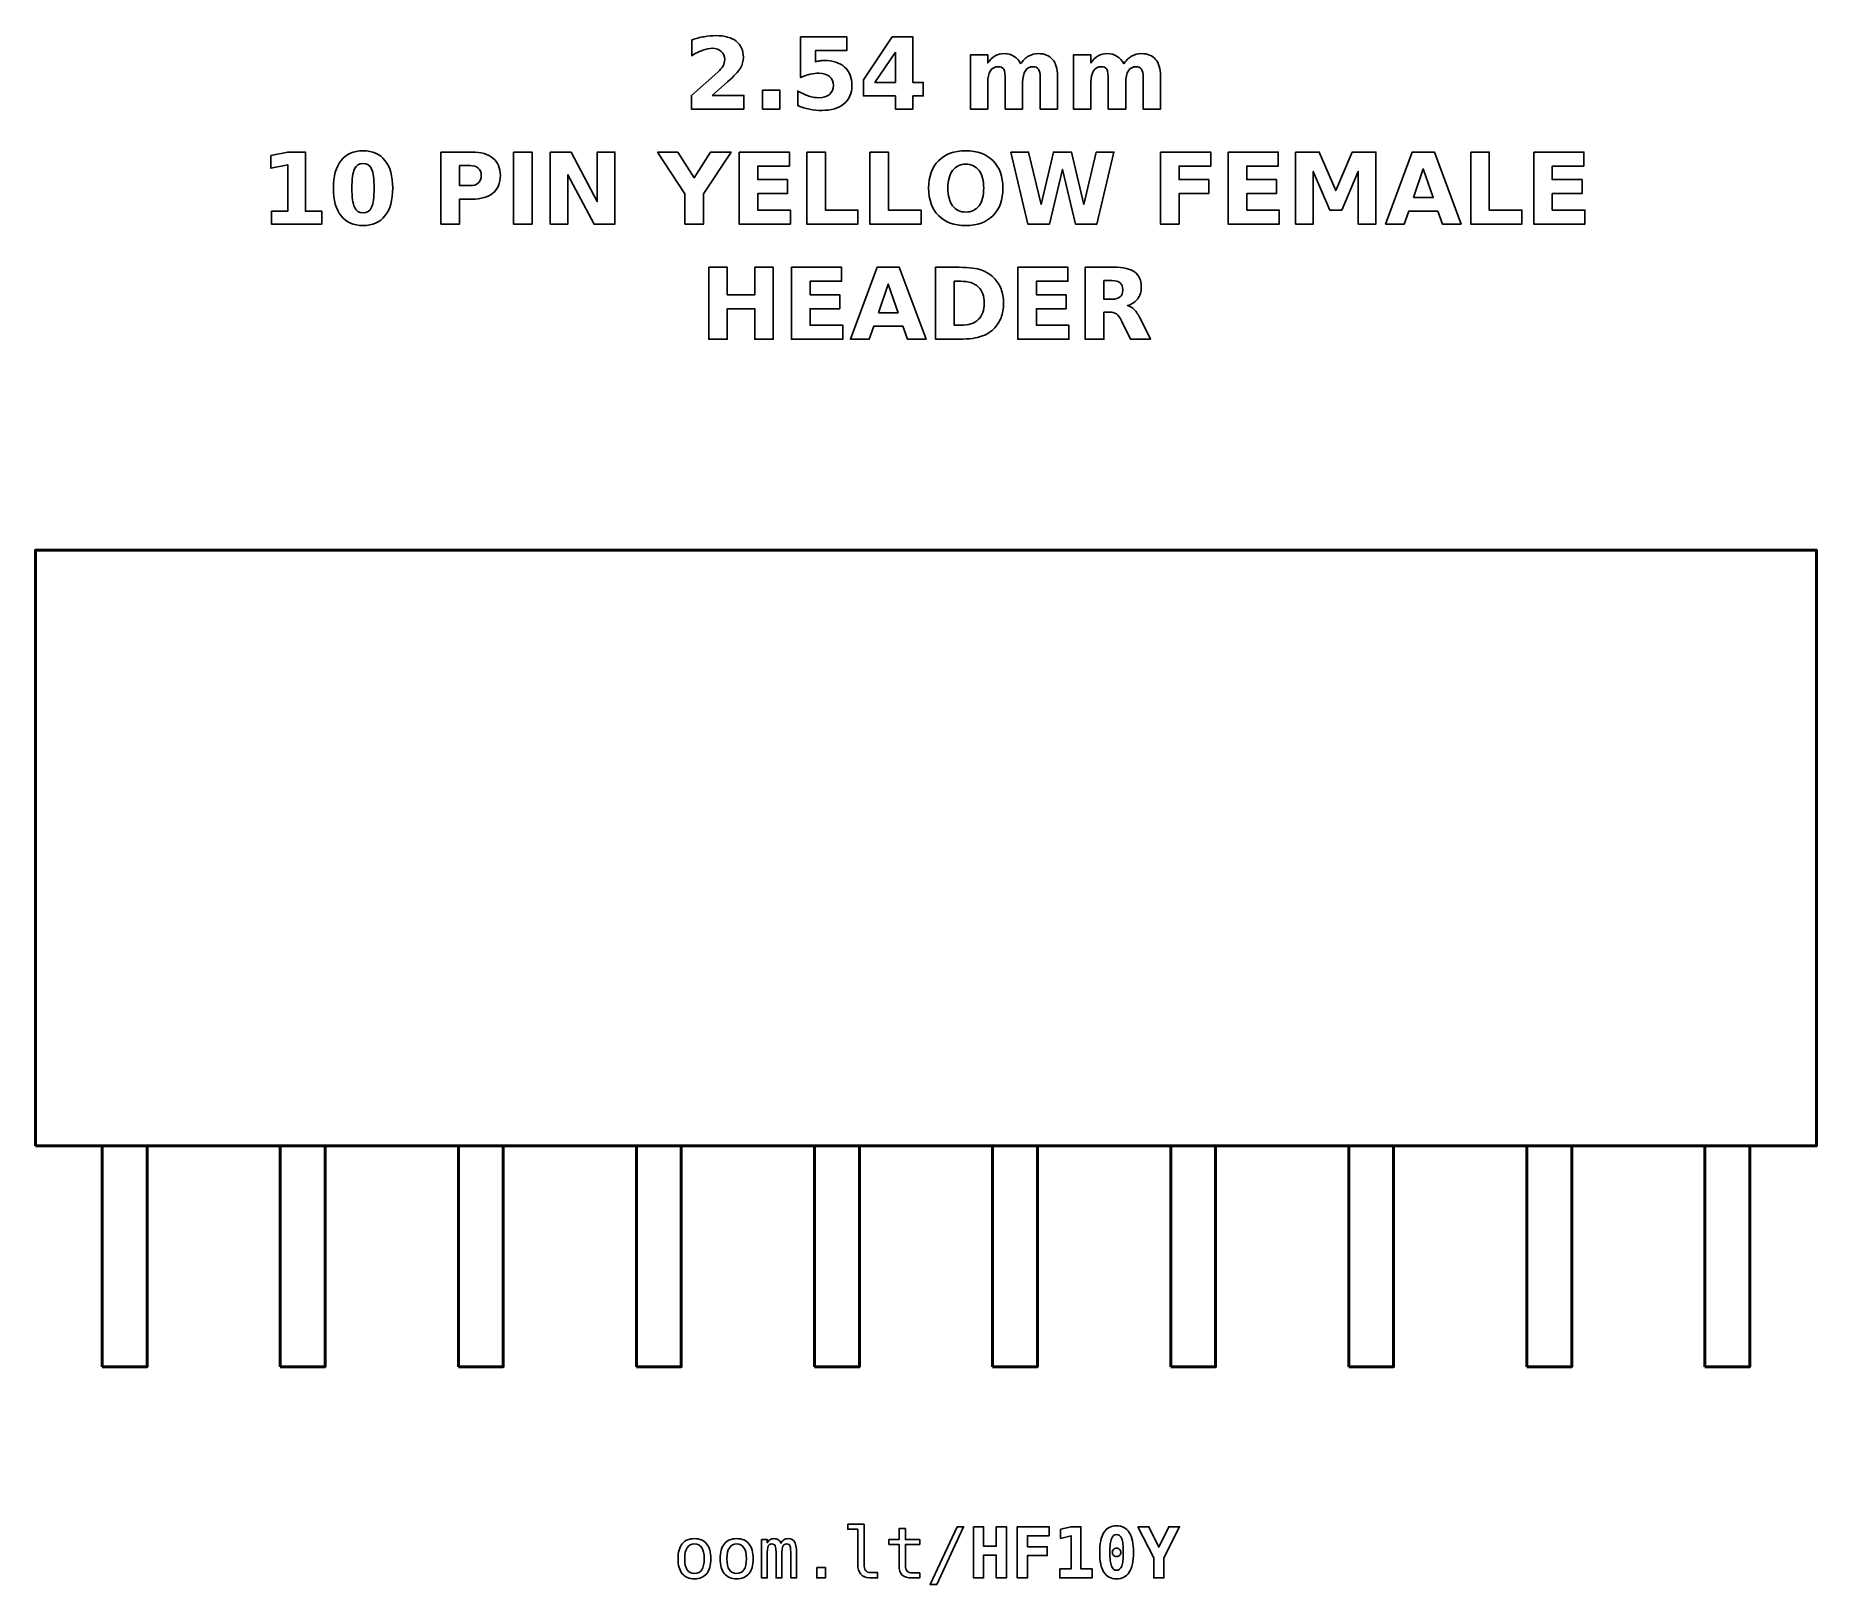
# Model space of a CAD drawing. Header units: centimetres. Extents: x -11.77 to -9.23, y -15.74 to -13.53.
import ezdxf

# ---------------------------------------------------------------- set-up
doc = ezdxf.new("R2010")
doc.units = ezdxf.units.CM
doc.header["$MEASUREMENT"] = 0
doc.layers.add('Layer 1', color=7, linetype='Continuous')

msp = doc.modelspace()

# ---------------------------------------------------------------- linework, layer by layer
at = {"layer": 'Layer 1', "color": 7, "lineweight": 50}
for points in [[(-11.77, -15.1175), (-9.23, -15.1175), (-9.23, -14.2675), (-11.77, -14.2675), (-11.77, -15.1175)], [(-11.675, -15.4325), (-11.611, -15.4325), (-11.611, -15.1175), (-11.675, -15.1175), (-11.675, -15.4325)], [(-11.421, -15.4325), (-11.357, -15.4325), (-11.357, -15.1175), (-11.421, -15.1175), (-11.421, -15.4325)], [(-11.167, -15.4325), (-11.103, -15.4325), (-11.103, -15.1175), (-11.167, -15.1175), (-11.167, -15.4325)], [(-10.913, -15.4325), (-10.849, -15.4325), (-10.849, -15.1175), (-10.913, -15.1175), (-10.913, -15.4325)], [(-10.659, -15.4325), (-10.595, -15.4325), (-10.595, -15.1175), (-10.659, -15.1175), (-10.659, -15.4325)], [(-10.405, -15.4325), (-10.341, -15.4325), (-10.341, -15.1175), (-10.405, -15.1175), (-10.405, -15.4325)], [(-10.151, -15.4325), (-10.087, -15.4325), (-10.087, -15.1175), (-10.151, -15.1175), (-10.151, -15.4325)], [(-9.897, -15.4325), (-9.833, -15.4325), (-9.833, -15.1175), (-9.897, -15.1175), (-9.897, -15.4325)], [(-9.643, -15.4325), (-9.579, -15.4325), (-9.579, -15.1175), (-9.643, -15.1175), (-9.643, -15.4325)], [(-9.389, -15.4325), (-9.325, -15.4325), (-9.325, -15.1175), (-9.389, -15.1175), (-9.389, -15.4325)]]:
    msp.add_lwpolyline(points, close=True, dxfattribs=at)
at = {"layer": 'Layer 1', "color": 250}
for points, knots in [([(-10.80503, -13.61872), (-10.80503, -13.61872), (-10.75975, -13.61872), (-10.75975, -13.61872), (-10.75975, -13.61872), (-10.75975, -13.61872), (-10.75975, -13.63822), (-10.75975, -13.63822), (-10.75975, -13.63822), (-10.75975, -13.63822), (-10.83452, -13.63822), (-10.83452, -13.63822), (-10.83452, -13.63822), (-10.83452, -13.63822), (-10.83452, -13.61872), (-10.83452, -13.61872), (-10.83452, -13.61872), (-10.83452, -13.61872), (-10.79696, -13.58559), (-10.79696, -13.58559), (-10.79696, -13.58559), (-10.7936, -13.58255), (-10.79113, -13.57959), (-10.78953, -13.5767), (-10.78953, -13.5767), (-10.78791, -13.5738), (-10.78711, -13.57079), (-10.78711, -13.56766), (-10.78711, -13.56766), (-10.78711, -13.56284), (-10.78873, -13.55896), (-10.79197, -13.55602), (-10.79197, -13.55602), (-10.7952, -13.55308), (-10.7995, -13.55163), (-10.80489, -13.55163), (-10.80489, -13.55163), (-10.80902, -13.55163), (-10.81354, -13.55252), (-10.81846, -13.55428), (-10.81846, -13.55428), (-10.82337, -13.55605), (-10.82864, -13.55868), (-10.83424, -13.56216), (-10.83424, -13.56216), (-10.83424, -13.56216), (-10.83424, -13.53956), (-10.83424, -13.53956), (-10.83424, -13.53956), (-10.82826, -13.53759), (-10.82236, -13.53608), (-10.81653, -13.53505), (-10.81653, -13.53505), (-10.81069, -13.53401), (-10.80498, -13.53349), (-10.79936, -13.53349), (-10.79936, -13.53349), (-10.78706, -13.53349), (-10.77749, -13.5362), (-10.77067, -13.54163), (-10.77067, -13.54163), (-10.76385, -13.54704), (-10.76044, -13.55459), (-10.76044, -13.5643), (-10.76044, -13.5643), (-10.76044, -13.5699), (-10.76189, -13.57512), (-10.76479, -13.57997), (-10.76479, -13.57997), (-10.76768, -13.58481), (-10.77377, -13.5913), (-10.78304, -13.59944), (-10.78304, -13.59944), (-10.78304, -13.59944), (-10.80503, -13.61872), (-10.80503, -13.61872)], [0, 0, 0, 0, 0.0526316, 0.0526316, 0.0526316, 0.0526316, 0.1052632, 0.1052632, 0.1052632, 0.1052632, 0.1578947, 0.1578947, 0.1578947, 0.1578947, 0.2105263, 0.2105263, 0.2105263, 0.2105263, 0.2631579, 0.2631579, 0.2631579, 0.2631579, 0.3157895, 0.3157895, 0.3157895, 0.3157895, 0.3684211, 0.3684211, 0.3684211, 0.3684211, 0.4210526, 0.4210526, 0.4210526, 0.4210526, 0.4736842, 0.4736842, 0.4736842, 0.4736842, 0.5263158, 0.5263158, 0.5263158, 0.5263158, 0.5789474, 0.5789474, 0.5789474, 0.5789474, 0.6315789, 0.6315789, 0.6315789, 0.6315789, 0.6842105, 0.6842105, 0.6842105, 0.6842105, 0.7368421, 0.7368421, 0.7368421, 0.7368421, 0.7894737, 0.7894737, 0.7894737, 0.7894737, 0.8421053, 0.8421053, 0.8421053, 0.8421053, 0.8947368, 0.8947368, 0.8947368, 0.8947368, 0.9473684, 0.9473684, 0.9473684, 0.9473684, 1, 1, 1, 1]), ([(-10.67894, -13.53535), (-10.67894, -13.53535), (-10.613, -13.53535), (-10.613, -13.53535), (-10.613, -13.53535), (-10.613, -13.53535), (-10.613, -13.55485), (-10.613, -13.55485), (-10.613, -13.55485), (-10.613, -13.55485), (-10.6578, -13.55485), (-10.6578, -13.55485), (-10.6578, -13.55485), (-10.6578, -13.55485), (-10.6578, -13.57077), (-10.6578, -13.57077), (-10.6578, -13.57077), (-10.65578, -13.57023), (-10.65375, -13.56981), (-10.65171, -13.5695), (-10.65171, -13.5695), (-10.64966, -13.56919), (-10.64752, -13.56905), (-10.64533, -13.56905), (-10.64533, -13.56905), (-10.63278, -13.56905), (-10.62302, -13.57218), (-10.61603, -13.57846), (-10.61603, -13.57846), (-10.60905, -13.58472), (-10.60557, -13.59346), (-10.60557, -13.60466), (-10.60557, -13.60466), (-10.60557, -13.61578), (-10.60938, -13.62449), (-10.61697, -13.63079), (-10.61697, -13.63079), (-10.62457, -13.63707), (-10.63513, -13.64022), (-10.64863, -13.64022), (-10.64863, -13.64022), (-10.65446, -13.64022), (-10.66025, -13.63965), (-10.66596, -13.63853), (-10.66596, -13.63853), (-10.67168, -13.6374), (-10.67737, -13.6357), (-10.68301, -13.6334), (-10.68301, -13.6334), (-10.68301, -13.6334), (-10.68301, -13.61251), (-10.68301, -13.61251), (-10.68301, -13.61251), (-10.67741, -13.61574), (-10.6721, -13.61814), (-10.66707, -13.61973), (-10.66707, -13.61973), (-10.66203, -13.62136), (-10.65728, -13.62216), (-10.65284, -13.62216), (-10.65284, -13.62216), (-10.64639, -13.62216), (-10.64134, -13.62058), (-10.63764, -13.61743), (-10.63764, -13.61743), (-10.63395, -13.6143), (-10.63209, -13.61005), (-10.63209, -13.60466), (-10.63209, -13.60466), (-10.63209, -13.59925), (-10.63395, -13.59499), (-10.63764, -13.59187), (-10.63764, -13.59187), (-10.64134, -13.58874), (-10.64639, -13.58719), (-10.65284, -13.58719), (-10.65284, -13.58719), (-10.65665, -13.58719), (-10.66072, -13.58768), (-10.66502, -13.58867), (-10.66502, -13.58867), (-10.66935, -13.58965), (-10.67398, -13.59118), (-10.67894, -13.59325), (-10.67894, -13.59325), (-10.67894, -13.59325), (-10.67894, -13.53535), (-10.67894, -13.53535)], [0, 0, 0, 0, 0.0454545, 0.0454545, 0.0454545, 0.0454545, 0.0909091, 0.0909091, 0.0909091, 0.0909091, 0.1363636, 0.1363636, 0.1363636, 0.1363636, 0.1818182, 0.1818182, 0.1818182, 0.1818182, 0.2272727, 0.2272727, 0.2272727, 0.2272727, 0.2727273, 0.2727273, 0.2727273, 0.2727273, 0.3181818, 0.3181818, 0.3181818, 0.3181818, 0.3636364, 0.3636364, 0.3636364, 0.3636364, 0.4090909, 0.4090909, 0.4090909, 0.4090909, 0.4545455, 0.4545455, 0.4545455, 0.4545455, 0.5, 0.5, 0.5, 0.5, 0.5454545, 0.5454545, 0.5454545, 0.5454545, 0.5909091, 0.5909091, 0.5909091, 0.5909091, 0.6363636, 0.6363636, 0.6363636, 0.6363636, 0.6818182, 0.6818182, 0.6818182, 0.6818182, 0.7272727, 0.7272727, 0.7272727, 0.7272727, 0.7727273, 0.7727273, 0.7727273, 0.7727273, 0.8181818, 0.8181818, 0.8181818, 0.8181818, 0.8636364, 0.8636364, 0.8636364, 0.8636364, 0.9090909, 0.9090909, 0.9090909, 0.9090909, 0.9545455, 0.9545455, 0.9545455, 0.9545455, 1, 1, 1, 1]), ([(-10.54816, -13.53535), (-10.54816, -13.53535), (-10.51866, -13.53535), (-10.51866, -13.53535), (-10.51866, -13.53535), (-10.51866, -13.53535), (-10.51866, -13.60026), (-10.51866, -13.60026), (-10.51866, -13.60026), (-10.51866, -13.60026), (-10.50399, -13.60026), (-10.50399, -13.60026), (-10.50399, -13.60026), (-10.50399, -13.60026), (-10.50399, -13.61948), (-10.50399, -13.61948), (-10.50399, -13.61948), (-10.50399, -13.61948), (-10.51866, -13.61948), (-10.51866, -13.61948), (-10.51866, -13.61948), (-10.51866, -13.61948), (-10.51866, -13.63822), (-10.51866, -13.63822), (-10.51866, -13.63822), (-10.51866, -13.63822), (-10.54373, -13.63822), (-10.54373, -13.63822), (-10.54373, -13.63822), (-10.54373, -13.63822), (-10.54373, -13.61948), (-10.54373, -13.61948), (-10.54373, -13.61948), (-10.54373, -13.61948), (-10.58936, -13.61948), (-10.58936, -13.61948), (-10.58936, -13.61948), (-10.58936, -13.61948), (-10.58936, -13.59673), (-10.58936, -13.59673), (-10.58936, -13.59673), (-10.58936, -13.59673), (-10.54816, -13.53535), (-10.54816, -13.53535)], [0, 0, 0, 0, 0.0909091, 0.0909091, 0.0909091, 0.0909091, 0.1818182, 0.1818182, 0.1818182, 0.1818182, 0.2727273, 0.2727273, 0.2727273, 0.2727273, 0.3636364, 0.3636364, 0.3636364, 0.3636364, 0.4545455, 0.4545455, 0.4545455, 0.4545455, 0.5454545, 0.5454545, 0.5454545, 0.5454545, 0.6363636, 0.6363636, 0.6363636, 0.6363636, 0.7272727, 0.7272727, 0.7272727, 0.7272727, 0.8181818, 0.8181818, 0.8181818, 0.8181818, 0.9090909, 0.9090909, 0.9090909, 0.9090909, 1, 1, 1, 1]), ([(-10.54373, -13.5572), (-10.54373, -13.5572), (-10.57283, -13.60026), (-10.57283, -13.60026), (-10.57283, -13.60026), (-10.57283, -13.60026), (-10.54373, -13.60026), (-10.54373, -13.60026), (-10.54373, -13.60026), (-10.54373, -13.60026), (-10.54373, -13.5572), (-10.54373, -13.5572)], [0, 0, 0, 0, 0.3333333, 0.3333333, 0.3333333, 0.3333333, 0.6666667, 0.6666667, 0.6666667, 0.6666667, 1, 1, 1, 1]), ([(-10.36502, -13.57387), (-10.36189, -13.5691), (-10.3582, -13.56545), (-10.35389, -13.56296), (-10.35389, -13.56296), (-10.34959, -13.56044), (-10.34489, -13.5592), (-10.33974, -13.5592), (-10.33974, -13.5592), (-10.33087, -13.5592), (-10.32412, -13.56193), (-10.31949, -13.56741), (-10.31949, -13.56741), (-10.31485, -13.57286), (-10.31252, -13.58081), (-10.31252, -13.59123), (-10.31252, -13.59123), (-10.31252, -13.59123), (-10.31252, -13.63822), (-10.31252, -13.63822), (-10.31252, -13.63822), (-10.31252, -13.63822), (-10.33734, -13.63822), (-10.33734, -13.63822), (-10.33734, -13.63822), (-10.33734, -13.63822), (-10.33734, -13.59798), (-10.33734, -13.59798), (-10.33734, -13.59798), (-10.33729, -13.59739), (-10.33727, -13.59678), (-10.33724, -13.59612), (-10.33724, -13.59612), (-10.33722, -13.59549), (-10.3372, -13.59457), (-10.3372, -13.59337), (-10.3372, -13.59337), (-10.3372, -13.58791), (-10.33799, -13.58394), (-10.33962, -13.58149), (-10.33962, -13.58149), (-10.34122, -13.57902), (-10.3438, -13.5778), (-10.34738, -13.5778), (-10.34738, -13.5778), (-10.35208, -13.5778), (-10.35568, -13.57973), (-10.35824, -13.58359), (-10.35824, -13.58359), (-10.36078, -13.58744), (-10.3621, -13.59302), (-10.3622, -13.60033), (-10.3622, -13.60033), (-10.3622, -13.60033), (-10.3622, -13.63822), (-10.3622, -13.63822), (-10.3622, -13.63822), (-10.3622, -13.63822), (-10.38701, -13.63822), (-10.38701, -13.63822), (-10.38701, -13.63822), (-10.38701, -13.63822), (-10.38701, -13.59798), (-10.38701, -13.59798), (-10.38701, -13.59798), (-10.38701, -13.58944), (-10.38774, -13.58394), (-10.38922, -13.58149), (-10.38922, -13.58149), (-10.39068, -13.57902), (-10.39329, -13.5778), (-10.39705, -13.5778), (-10.39705, -13.5778), (-10.4018, -13.5778), (-10.40545, -13.57975), (-10.40801, -13.58363), (-10.40801, -13.58363), (-10.41057, -13.58751), (-10.41187, -13.59304), (-10.41187, -13.60026), (-10.41187, -13.60026), (-10.41187, -13.60026), (-10.41187, -13.63822), (-10.41187, -13.63822), (-10.41187, -13.63822), (-10.41187, -13.63822), (-10.43668, -13.63822), (-10.43668, -13.63822), (-10.43668, -13.63822), (-10.43668, -13.63822), (-10.43668, -13.56106), (-10.43668, -13.56106), (-10.43668, -13.56106), (-10.43668, -13.56106), (-10.41187, -13.56106), (-10.41187, -13.56106), (-10.41187, -13.56106), (-10.41187, -13.56106), (-10.41187, -13.57237), (-10.41187, -13.57237), (-10.41187, -13.57237), (-10.40883, -13.56799), (-10.40535, -13.56473), (-10.40142, -13.56251), (-10.40142, -13.56251), (-10.3975, -13.5603), (-10.39317, -13.5592), (-10.38844, -13.5592), (-10.38844, -13.5592), (-10.38313, -13.5592), (-10.3784, -13.56049), (-10.37433, -13.56306), (-10.37433, -13.56306), (-10.37024, -13.56564), (-10.36713, -13.56924), (-10.36502, -13.57387)], [0, 0, 0, 0, 0.0344828, 0.0344828, 0.0344828, 0.0344828, 0.0689655, 0.0689655, 0.0689655, 0.0689655, 0.1034483, 0.1034483, 0.1034483, 0.1034483, 0.137931, 0.137931, 0.137931, 0.137931, 0.1724138, 0.1724138, 0.1724138, 0.1724138, 0.2068966, 0.2068966, 0.2068966, 0.2068966, 0.2413793, 0.2413793, 0.2413793, 0.2413793, 0.2758621, 0.2758621, 0.2758621, 0.2758621, 0.3103448, 0.3103448, 0.3103448, 0.3103448, 0.3448276, 0.3448276, 0.3448276, 0.3448276, 0.3793103, 0.3793103, 0.3793103, 0.3793103, 0.4137931, 0.4137931, 0.4137931, 0.4137931, 0.4482759, 0.4482759, 0.4482759, 0.4482759, 0.4827586, 0.4827586, 0.4827586, 0.4827586, 0.5172414, 0.5172414, 0.5172414, 0.5172414, 0.5517241, 0.5517241, 0.5517241, 0.5517241, 0.5862069, 0.5862069, 0.5862069, 0.5862069, 0.6206897, 0.6206897, 0.6206897, 0.6206897, 0.6551724, 0.6551724, 0.6551724, 0.6551724, 0.6896552, 0.6896552, 0.6896552, 0.6896552, 0.7241379, 0.7241379, 0.7241379, 0.7241379, 0.7586207, 0.7586207, 0.7586207, 0.7586207, 0.7931034, 0.7931034, 0.7931034, 0.7931034, 0.8275862, 0.8275862, 0.8275862, 0.8275862, 0.862069, 0.862069, 0.862069, 0.862069, 0.8965517, 0.8965517, 0.8965517, 0.8965517, 0.9310345, 0.9310345, 0.9310345, 0.9310345, 0.9655172, 0.9655172, 0.9655172, 0.9655172, 1, 1, 1, 1]), ([(-10.21798, -13.57387), (-10.21485, -13.5691), (-10.21116, -13.56545), (-10.20685, -13.56296), (-10.20685, -13.56296), (-10.20255, -13.56044), (-10.19785, -13.5592), (-10.1927, -13.5592), (-10.1927, -13.5592), (-10.18383, -13.5592), (-10.17708, -13.56193), (-10.17245, -13.56741), (-10.17245, -13.56741), (-10.16781, -13.57286), (-10.16548, -13.58081), (-10.16548, -13.59123), (-10.16548, -13.59123), (-10.16548, -13.59123), (-10.16548, -13.63822), (-10.16548, -13.63822), (-10.16548, -13.63822), (-10.16548, -13.63822), (-10.1903, -13.63822), (-10.1903, -13.63822), (-10.1903, -13.63822), (-10.1903, -13.63822), (-10.1903, -13.59798), (-10.1903, -13.59798), (-10.1903, -13.59798), (-10.19025, -13.59739), (-10.19023, -13.59678), (-10.1902, -13.59612), (-10.1902, -13.59612), (-10.19018, -13.59549), (-10.19016, -13.59457), (-10.19016, -13.59337), (-10.19016, -13.59337), (-10.19016, -13.58791), (-10.19095, -13.58394), (-10.19258, -13.58149), (-10.19258, -13.58149), (-10.19418, -13.57902), (-10.19676, -13.5778), (-10.20034, -13.5778), (-10.20034, -13.5778), (-10.20504, -13.5778), (-10.20864, -13.57973), (-10.2112, -13.58359), (-10.2112, -13.58359), (-10.21374, -13.58744), (-10.21506, -13.59302), (-10.21516, -13.60033), (-10.21516, -13.60033), (-10.21516, -13.60033), (-10.21516, -13.63822), (-10.21516, -13.63822), (-10.21516, -13.63822), (-10.21516, -13.63822), (-10.23997, -13.63822), (-10.23997, -13.63822), (-10.23997, -13.63822), (-10.23997, -13.63822), (-10.23997, -13.59798), (-10.23997, -13.59798), (-10.23997, -13.59798), (-10.23997, -13.58944), (-10.2407, -13.58394), (-10.24218, -13.58149), (-10.24218, -13.58149), (-10.24364, -13.57902), (-10.24625, -13.5778), (-10.25001, -13.5778), (-10.25001, -13.5778), (-10.25476, -13.5778), (-10.25841, -13.57975), (-10.26097, -13.58363), (-10.26097, -13.58363), (-10.26353, -13.58751), (-10.26483, -13.59304), (-10.26483, -13.60026), (-10.26483, -13.60026), (-10.26483, -13.60026), (-10.26483, -13.63822), (-10.26483, -13.63822), (-10.26483, -13.63822), (-10.26483, -13.63822), (-10.28964, -13.63822), (-10.28964, -13.63822), (-10.28964, -13.63822), (-10.28964, -13.63822), (-10.28964, -13.56106), (-10.28964, -13.56106), (-10.28964, -13.56106), (-10.28964, -13.56106), (-10.26483, -13.56106), (-10.26483, -13.56106), (-10.26483, -13.56106), (-10.26483, -13.56106), (-10.26483, -13.57237), (-10.26483, -13.57237), (-10.26483, -13.57237), (-10.26179, -13.56799), (-10.25831, -13.56473), (-10.25438, -13.56251), (-10.25438, -13.56251), (-10.25046, -13.5603), (-10.24613, -13.5592), (-10.2414, -13.5592), (-10.2414, -13.5592), (-10.23609, -13.5592), (-10.23136, -13.56049), (-10.22729, -13.56306), (-10.22729, -13.56306), (-10.2232, -13.56564), (-10.22009, -13.56924), (-10.21798, -13.57387)], [0, 0, 0, 0, 0.0344828, 0.0344828, 0.0344828, 0.0344828, 0.0689655, 0.0689655, 0.0689655, 0.0689655, 0.1034483, 0.1034483, 0.1034483, 0.1034483, 0.137931, 0.137931, 0.137931, 0.137931, 0.1724138, 0.1724138, 0.1724138, 0.1724138, 0.2068966, 0.2068966, 0.2068966, 0.2068966, 0.2413793, 0.2413793, 0.2413793, 0.2413793, 0.2758621, 0.2758621, 0.2758621, 0.2758621, 0.3103448, 0.3103448, 0.3103448, 0.3103448, 0.3448276, 0.3448276, 0.3448276, 0.3448276, 0.3793103, 0.3793103, 0.3793103, 0.3793103, 0.4137931, 0.4137931, 0.4137931, 0.4137931, 0.4482759, 0.4482759, 0.4482759, 0.4482759, 0.4827586, 0.4827586, 0.4827586, 0.4827586, 0.5172414, 0.5172414, 0.5172414, 0.5172414, 0.5517241, 0.5517241, 0.5517241, 0.5517241, 0.5862069, 0.5862069, 0.5862069, 0.5862069, 0.6206897, 0.6206897, 0.6206897, 0.6206897, 0.6551724, 0.6551724, 0.6551724, 0.6551724, 0.6896552, 0.6896552, 0.6896552, 0.6896552, 0.7241379, 0.7241379, 0.7241379, 0.7241379, 0.7586207, 0.7586207, 0.7586207, 0.7586207, 0.7931034, 0.7931034, 0.7931034, 0.7931034, 0.8275862, 0.8275862, 0.8275862, 0.8275862, 0.862069, 0.862069, 0.862069, 0.862069, 0.8965517, 0.8965517, 0.8965517, 0.8965517, 0.9310345, 0.9310345, 0.9310345, 0.9310345, 0.9655172, 0.9655172, 0.9655172, 0.9655172, 1, 1, 1, 1]), ([(-10.73311, -13.61155), (-10.73311, -13.61155), (-10.70829, -13.61155), (-10.70829, -13.61155), (-10.70829, -13.61155), (-10.70829, -13.61155), (-10.70829, -13.63822), (-10.70829, -13.63822), (-10.70829, -13.63822), (-10.70829, -13.63822), (-10.73311, -13.63822), (-10.73311, -13.63822), (-10.73311, -13.63822), (-10.73311, -13.63822), (-10.73311, -13.61155), (-10.73311, -13.61155)], [0, 0, 0, 0, 0.25, 0.25, 0.25, 0.25, 0.5, 0.5, 0.5, 0.5, 0.75, 0.75, 0.75, 0.75, 1, 1, 1, 1]), ([(-11.43374, -13.78415), (-11.43374, -13.78415), (-11.41031, -13.78415), (-11.41031, -13.78415), (-11.41031, -13.78415), (-11.41031, -13.78415), (-11.41031, -13.71766), (-11.41031, -13.71766), (-11.41031, -13.71766), (-11.41031, -13.71766), (-11.43435, -13.72263), (-11.43435, -13.72263), (-11.43435, -13.72263), (-11.43435, -13.72263), (-11.43435, -13.70456), (-11.43435, -13.70456), (-11.43435, -13.70456), (-11.43435, -13.70456), (-11.41045, -13.6996), (-11.41045, -13.6996), (-11.41045, -13.6996), (-11.41045, -13.6996), (-11.38524, -13.6996), (-11.38524, -13.6996), (-11.38524, -13.6996), (-11.38524, -13.6996), (-11.38524, -13.78415), (-11.38524, -13.78415), (-11.38524, -13.78415), (-11.38524, -13.78415), (-11.36182, -13.78415), (-11.36182, -13.78415), (-11.36182, -13.78415), (-11.36182, -13.78415), (-11.36182, -13.80247), (-11.36182, -13.80247), (-11.36182, -13.80247), (-11.36182, -13.80247), (-11.43374, -13.80247), (-11.43374, -13.80247), (-11.43374, -13.80247), (-11.43374, -13.80247), (-11.43374, -13.78415), (-11.43374, -13.78415)], [0, 0, 0, 0, 0.0909091, 0.0909091, 0.0909091, 0.0909091, 0.1818182, 0.1818182, 0.1818182, 0.1818182, 0.2727273, 0.2727273, 0.2727273, 0.2727273, 0.3636364, 0.3636364, 0.3636364, 0.3636364, 0.4545455, 0.4545455, 0.4545455, 0.4545455, 0.5454545, 0.5454545, 0.5454545, 0.5454545, 0.6363636, 0.6363636, 0.6363636, 0.6363636, 0.7272727, 0.7272727, 0.7272727, 0.7272727, 0.8181818, 0.8181818, 0.8181818, 0.8181818, 0.9090909, 0.9090909, 0.9090909, 0.9090909, 1, 1, 1, 1]), ([(-11.26064, -13.75113), (-11.26064, -13.76818), (-11.26431, -13.78133), (-11.27167, -13.79059), (-11.27167, -13.79059), (-11.27901, -13.79984), (-11.28945, -13.80447), (-11.30295, -13.80447), (-11.30295, -13.80447), (-11.3165, -13.80447), (-11.32696, -13.79984), (-11.3343, -13.79059), (-11.3343, -13.79059), (-11.34166, -13.78133), (-11.34533, -13.76818), (-11.34533, -13.75113), (-11.34533, -13.75113), (-11.34533, -13.73406), (-11.34166, -13.72088), (-11.3343, -13.71162), (-11.3343, -13.71162), (-11.32696, -13.70238), (-11.3165, -13.69774), (-11.30295, -13.69774), (-11.30295, -13.69774), (-11.28945, -13.69774), (-11.27901, -13.70238), (-11.27167, -13.71162), (-11.27167, -13.71162), (-11.26431, -13.72088), (-11.26064, -13.73406), (-11.26064, -13.75113)], [0, 0, 0, 0, 0.125, 0.125, 0.125, 0.125, 0.25, 0.25, 0.25, 0.25, 0.375, 0.375, 0.375, 0.375, 0.5, 0.5, 0.5, 0.5, 0.625, 0.625, 0.625, 0.625, 0.75, 0.75, 0.75, 0.75, 0.875, 0.875, 0.875, 0.875, 1, 1, 1, 1]), ([(-11.28717, -13.75094), (-11.28717, -13.73808), (-11.28837, -13.72902), (-11.29079, -13.72375), (-11.29079, -13.72375), (-11.29319, -13.71851), (-11.29726, -13.71588), (-11.30295, -13.71588), (-11.30295, -13.71588), (-11.30864, -13.71588), (-11.31271, -13.71851), (-11.31516, -13.72375), (-11.31516, -13.72375), (-11.31758, -13.72902), (-11.3188, -13.73808), (-11.3188, -13.75094), (-11.3188, -13.75094), (-11.3188, -13.76392), (-11.31758, -13.7731), (-11.31516, -13.77841), (-11.31516, -13.77841), (-11.31271, -13.78375), (-11.30864, -13.78641), (-11.30295, -13.78641), (-11.30295, -13.78641), (-11.29731, -13.78641), (-11.29326, -13.78375), (-11.29081, -13.77841), (-11.29081, -13.77841), (-11.28839, -13.7731), (-11.28717, -13.76392), (-11.28717, -13.75094)], [0, 0, 0, 0, 0.125, 0.125, 0.125, 0.125, 0.25, 0.25, 0.25, 0.25, 0.375, 0.375, 0.375, 0.375, 0.5, 0.5, 0.5, 0.5, 0.625, 0.625, 0.625, 0.625, 0.75, 0.75, 0.75, 0.75, 0.875, 0.875, 0.875, 0.875, 1, 1, 1, 1]), ([(-11.1918, -13.6996), (-11.1918, -13.6996), (-11.14778, -13.6996), (-11.14778, -13.6996), (-11.14778, -13.6996), (-11.13468, -13.6996), (-11.12463, -13.70252), (-11.11762, -13.70833), (-11.11762, -13.70833), (-11.11062, -13.71414), (-11.10711, -13.72241), (-11.10711, -13.73316), (-11.10711, -13.73316), (-11.10711, -13.74393), (-11.11062, -13.75223), (-11.11762, -13.75804), (-11.11762, -13.75804), (-11.12463, -13.76385), (-11.13468, -13.76677), (-11.14778, -13.76677), (-11.14778, -13.76677), (-11.14778, -13.76677), (-11.16527, -13.76677), (-11.16527, -13.76677), (-11.16527, -13.76677), (-11.16527, -13.76677), (-11.16527, -13.80247), (-11.16527, -13.80247), (-11.16527, -13.80247), (-11.16527, -13.80247), (-11.1918, -13.80247), (-11.1918, -13.80247), (-11.1918, -13.80247), (-11.1918, -13.80247), (-11.1918, -13.6996), (-11.1918, -13.6996)], [0, 0, 0, 0, 0.1111111, 0.1111111, 0.1111111, 0.1111111, 0.2222222, 0.2222222, 0.2222222, 0.2222222, 0.3333333, 0.3333333, 0.3333333, 0.3333333, 0.4444444, 0.4444444, 0.4444444, 0.4444444, 0.5555556, 0.5555556, 0.5555556, 0.5555556, 0.6666667, 0.6666667, 0.6666667, 0.6666667, 0.7777778, 0.7777778, 0.7777778, 0.7777778, 0.8888889, 0.8888889, 0.8888889, 0.8888889, 1, 1, 1, 1]), ([(-11.08839, -13.6996), (-11.08839, -13.6996), (-11.06186, -13.6996), (-11.06186, -13.6996), (-11.06186, -13.6996), (-11.06186, -13.6996), (-11.06186, -13.80247), (-11.06186, -13.80247), (-11.06186, -13.80247), (-11.06186, -13.80247), (-11.08839, -13.80247), (-11.08839, -13.80247), (-11.08839, -13.80247), (-11.08839, -13.80247), (-11.08839, -13.6996), (-11.08839, -13.6996)], [0, 0, 0, 0, 0.25, 0.25, 0.25, 0.25, 0.5, 0.5, 0.5, 0.5, 0.75, 0.75, 0.75, 0.75, 1, 1, 1, 1]), ([(-11.0359, -13.6996), (-11.0359, -13.6996), (-11.00627, -13.6996), (-11.00627, -13.6996), (-11.00627, -13.6996), (-11.00627, -13.6996), (-10.96885, -13.77016), (-10.96885, -13.77016), (-10.96885, -13.77016), (-10.96885, -13.77016), (-10.96885, -13.6996), (-10.96885, -13.6996), (-10.96885, -13.6996), (-10.96885, -13.6996), (-10.94371, -13.6996), (-10.94371, -13.6996), (-10.94371, -13.6996), (-10.94371, -13.6996), (-10.94371, -13.80247), (-10.94371, -13.80247), (-10.94371, -13.80247), (-10.94371, -13.80247), (-10.97334, -13.80247), (-10.97334, -13.80247), (-10.97334, -13.80247), (-10.97334, -13.80247), (-11.01076, -13.73191), (-11.01076, -13.73191), (-11.01076, -13.73191), (-11.01076, -13.73191), (-11.01076, -13.80247), (-11.01076, -13.80247), (-11.01076, -13.80247), (-11.01076, -13.80247), (-11.0359, -13.80247), (-11.0359, -13.80247), (-11.0359, -13.80247), (-11.0359, -13.80247), (-11.0359, -13.6996), (-11.0359, -13.6996)], [0, 0, 0, 0, 0.1, 0.1, 0.1, 0.1, 0.2, 0.2, 0.2, 0.2, 0.3, 0.3, 0.3, 0.3, 0.4, 0.4, 0.4, 0.4, 0.5, 0.5, 0.5, 0.5, 0.6, 0.6, 0.6, 0.6, 0.7, 0.7, 0.7, 0.7, 0.8, 0.8, 0.8, 0.8, 0.9, 0.9, 0.9, 0.9, 1, 1, 1, 1]), ([(-10.88303, -13.6996), (-10.88303, -13.6996), (-10.85403, -13.6996), (-10.85403, -13.6996), (-10.85403, -13.6996), (-10.85403, -13.6996), (-10.83058, -13.73627), (-10.83058, -13.73627), (-10.83058, -13.73627), (-10.83058, -13.73627), (-10.80716, -13.6996), (-10.80716, -13.6996), (-10.80716, -13.6996), (-10.80716, -13.6996), (-10.77809, -13.6996), (-10.77809, -13.6996), (-10.77809, -13.6996), (-10.77809, -13.6996), (-10.81729, -13.75913), (-10.81729, -13.75913), (-10.81729, -13.75913), (-10.81729, -13.75913), (-10.81729, -13.80247), (-10.81729, -13.80247), (-10.81729, -13.80247), (-10.81729, -13.80247), (-10.84382, -13.80247), (-10.84382, -13.80247), (-10.84382, -13.80247), (-10.84382, -13.80247), (-10.84382, -13.75913), (-10.84382, -13.75913), (-10.84382, -13.75913), (-10.84382, -13.75913), (-10.88303, -13.6996), (-10.88303, -13.6996)], [0, 0, 0, 0, 0.1111111, 0.1111111, 0.1111111, 0.1111111, 0.2222222, 0.2222222, 0.2222222, 0.2222222, 0.3333333, 0.3333333, 0.3333333, 0.3333333, 0.4444444, 0.4444444, 0.4444444, 0.4444444, 0.5555556, 0.5555556, 0.5555556, 0.5555556, 0.6666667, 0.6666667, 0.6666667, 0.6666667, 0.7777778, 0.7777778, 0.7777778, 0.7777778, 0.8888889, 0.8888889, 0.8888889, 0.8888889, 1, 1, 1, 1]), ([(-10.76649, -13.6996), (-10.76649, -13.6996), (-10.6949, -13.6996), (-10.6949, -13.6996), (-10.6949, -13.6996), (-10.6949, -13.6996), (-10.6949, -13.71966), (-10.6949, -13.71966), (-10.6949, -13.71966), (-10.6949, -13.71966), (-10.73996, -13.71966), (-10.73996, -13.71966), (-10.73996, -13.71966), (-10.73996, -13.71966), (-10.73996, -13.73881), (-10.73996, -13.73881), (-10.73996, -13.73881), (-10.73996, -13.73881), (-10.69761, -13.73881), (-10.69761, -13.73881), (-10.69761, -13.73881), (-10.69761, -13.73881), (-10.69761, -13.75887), (-10.69761, -13.75887), (-10.69761, -13.75887), (-10.69761, -13.75887), (-10.73996, -13.75887), (-10.73996, -13.75887), (-10.73996, -13.75887), (-10.73996, -13.75887), (-10.73996, -13.78241), (-10.73996, -13.78241), (-10.73996, -13.78241), (-10.73996, -13.78241), (-10.6934, -13.78241), (-10.6934, -13.78241), (-10.6934, -13.78241), (-10.6934, -13.78241), (-10.6934, -13.80247), (-10.6934, -13.80247), (-10.6934, -13.80247), (-10.6934, -13.80247), (-10.76649, -13.80247), (-10.76649, -13.80247), (-10.76649, -13.80247), (-10.76649, -13.80247), (-10.76649, -13.6996), (-10.76649, -13.6996)], [0, 0, 0, 0, 0.0833333, 0.0833333, 0.0833333, 0.0833333, 0.1666667, 0.1666667, 0.1666667, 0.1666667, 0.25, 0.25, 0.25, 0.25, 0.3333333, 0.3333333, 0.3333333, 0.3333333, 0.4166667, 0.4166667, 0.4166667, 0.4166667, 0.5, 0.5, 0.5, 0.5, 0.5833333, 0.5833333, 0.5833333, 0.5833333, 0.6666667, 0.6666667, 0.6666667, 0.6666667, 0.75, 0.75, 0.75, 0.75, 0.8333333, 0.8333333, 0.8333333, 0.8333333, 0.9166667, 0.9166667, 0.9166667, 0.9166667, 1, 1, 1, 1]), ([(-10.67009, -13.6996), (-10.67009, -13.6996), (-10.64356, -13.6996), (-10.64356, -13.6996), (-10.64356, -13.6996), (-10.64356, -13.6996), (-10.64356, -13.78241), (-10.64356, -13.78241), (-10.64356, -13.78241), (-10.64356, -13.78241), (-10.597, -13.78241), (-10.597, -13.78241), (-10.597, -13.78241), (-10.597, -13.78241), (-10.597, -13.80247), (-10.597, -13.80247), (-10.597, -13.80247), (-10.597, -13.80247), (-10.67009, -13.80247), (-10.67009, -13.80247), (-10.67009, -13.80247), (-10.67009, -13.80247), (-10.67009, -13.6996), (-10.67009, -13.6996)], [0, 0, 0, 0, 0.1666667, 0.1666667, 0.1666667, 0.1666667, 0.3333333, 0.3333333, 0.3333333, 0.3333333, 0.5, 0.5, 0.5, 0.5, 0.6666667, 0.6666667, 0.6666667, 0.6666667, 0.8333333, 0.8333333, 0.8333333, 0.8333333, 1, 1, 1, 1]), ([(-10.58018, -13.6996), (-10.58018, -13.6996), (-10.55365, -13.6996), (-10.55365, -13.6996), (-10.55365, -13.6996), (-10.55365, -13.6996), (-10.55365, -13.78241), (-10.55365, -13.78241), (-10.55365, -13.78241), (-10.55365, -13.78241), (-10.50709, -13.78241), (-10.50709, -13.78241), (-10.50709, -13.78241), (-10.50709, -13.78241), (-10.50709, -13.80247), (-10.50709, -13.80247), (-10.50709, -13.80247), (-10.50709, -13.80247), (-10.58018, -13.80247), (-10.58018, -13.80247), (-10.58018, -13.80247), (-10.58018, -13.80247), (-10.58018, -13.6996), (-10.58018, -13.6996)], [0, 0, 0, 0, 0.1666667, 0.1666667, 0.1666667, 0.1666667, 0.3333333, 0.3333333, 0.3333333, 0.3333333, 0.5, 0.5, 0.5, 0.5, 0.6666667, 0.6666667, 0.6666667, 0.6666667, 0.8333333, 0.8333333, 0.8333333, 0.8333333, 1, 1, 1, 1]), ([(-10.44328, -13.69774), (-10.42675, -13.69774), (-10.41379, -13.70247), (-10.40443, -13.71195), (-10.40443, -13.71195), (-10.39505, -13.7214), (-10.39037, -13.73445), (-10.39037, -13.75113), (-10.39037, -13.75113), (-10.39037, -13.76776), (-10.39505, -13.78081), (-10.40443, -13.79026), (-10.40443, -13.79026), (-10.41379, -13.79974), (-10.42675, -13.80447), (-10.44328, -13.80447), (-10.44328, -13.80447), (-10.45977, -13.80447), (-10.4727, -13.79974), (-10.48211, -13.79026), (-10.48211, -13.79026), (-10.49149, -13.78081), (-10.4962, -13.76776), (-10.4962, -13.75113), (-10.4962, -13.75113), (-10.4962, -13.73445), (-10.49149, -13.7214), (-10.48211, -13.71195), (-10.48211, -13.71195), (-10.4727, -13.70247), (-10.45977, -13.69774), (-10.44328, -13.69774)], [0, 0, 0, 0, 0.125, 0.125, 0.125, 0.125, 0.25, 0.25, 0.25, 0.25, 0.375, 0.375, 0.375, 0.375, 0.5, 0.5, 0.5, 0.5, 0.625, 0.625, 0.625, 0.625, 0.75, 0.75, 0.75, 0.75, 0.875, 0.875, 0.875, 0.875, 1, 1, 1, 1]), ([(-10.37905, -13.6996), (-10.37905, -13.6996), (-10.35363, -13.6996), (-10.35363, -13.6996), (-10.35363, -13.6996), (-10.35363, -13.6996), (-10.33585, -13.77437), (-10.33585, -13.77437), (-10.33585, -13.77437), (-10.33585, -13.77437), (-10.31821, -13.6996), (-10.31821, -13.6996), (-10.31821, -13.6996), (-10.31821, -13.6996), (-10.29264, -13.6996), (-10.29264, -13.6996), (-10.29264, -13.6996), (-10.29264, -13.6996), (-10.27501, -13.77437), (-10.27501, -13.77437), (-10.27501, -13.77437), (-10.27501, -13.77437), (-10.25723, -13.6996), (-10.25723, -13.6996), (-10.25723, -13.6996), (-10.25723, -13.6996), (-10.23201, -13.6996), (-10.23201, -13.6996), (-10.23201, -13.6996), (-10.23201, -13.6996), (-10.25626, -13.80247), (-10.25626, -13.80247), (-10.25626, -13.80247), (-10.25626, -13.80247), (-10.28686, -13.80247), (-10.28686, -13.80247), (-10.28686, -13.80247), (-10.28686, -13.80247), (-10.30553, -13.72427), (-10.30553, -13.72427), (-10.30553, -13.72427), (-10.30553, -13.72427), (-10.32399, -13.80247), (-10.32399, -13.80247), (-10.32399, -13.80247), (-10.32399, -13.80247), (-10.35459, -13.80247), (-10.35459, -13.80247), (-10.35459, -13.80247), (-10.35459, -13.80247), (-10.37905, -13.6996), (-10.37905, -13.6996)], [0, 0, 0, 0, 0.0769231, 0.0769231, 0.0769231, 0.0769231, 0.1538462, 0.1538462, 0.1538462, 0.1538462, 0.2307692, 0.2307692, 0.2307692, 0.2307692, 0.3076923, 0.3076923, 0.3076923, 0.3076923, 0.3846154, 0.3846154, 0.3846154, 0.3846154, 0.4615385, 0.4615385, 0.4615385, 0.4615385, 0.5384615, 0.5384615, 0.5384615, 0.5384615, 0.6153846, 0.6153846, 0.6153846, 0.6153846, 0.6923077, 0.6923077, 0.6923077, 0.6923077, 0.7692308, 0.7692308, 0.7692308, 0.7692308, 0.8461538, 0.8461538, 0.8461538, 0.8461538, 0.9230769, 0.9230769, 0.9230769, 0.9230769, 1, 1, 1, 1]), ([(-10.16553, -13.6996), (-10.16553, -13.6996), (-10.09394, -13.6996), (-10.09394, -13.6996), (-10.09394, -13.6996), (-10.09394, -13.6996), (-10.09394, -13.71966), (-10.09394, -13.71966), (-10.09394, -13.71966), (-10.09394, -13.71966), (-10.139, -13.71966), (-10.139, -13.71966), (-10.139, -13.71966), (-10.139, -13.71966), (-10.139, -13.73881), (-10.139, -13.73881), (-10.139, -13.73881), (-10.139, -13.73881), (-10.09662, -13.73881), (-10.09662, -13.73881), (-10.09662, -13.73881), (-10.09662, -13.73881), (-10.09662, -13.75887), (-10.09662, -13.75887), (-10.09662, -13.75887), (-10.09662, -13.75887), (-10.139, -13.75887), (-10.139, -13.75887), (-10.139, -13.75887), (-10.139, -13.75887), (-10.139, -13.80247), (-10.139, -13.80247), (-10.139, -13.80247), (-10.139, -13.80247), (-10.16553, -13.80247), (-10.16553, -13.80247), (-10.16553, -13.80247), (-10.16553, -13.80247), (-10.16553, -13.6996), (-10.16553, -13.6996)], [0, 0, 0, 0, 0.1, 0.1, 0.1, 0.1, 0.2, 0.2, 0.2, 0.2, 0.3, 0.3, 0.3, 0.3, 0.4, 0.4, 0.4, 0.4, 0.5, 0.5, 0.5, 0.5, 0.6, 0.6, 0.6, 0.6, 0.7, 0.7, 0.7, 0.7, 0.8, 0.8, 0.8, 0.8, 0.9, 0.9, 0.9, 0.9, 1, 1, 1, 1]), ([(-10.06913, -13.6996), (-10.06913, -13.6996), (-9.99754, -13.6996), (-9.99754, -13.6996), (-9.99754, -13.6996), (-9.99754, -13.6996), (-9.99754, -13.71966), (-9.99754, -13.71966), (-9.99754, -13.71966), (-9.99754, -13.71966), (-10.0426, -13.71966), (-10.0426, -13.71966), (-10.0426, -13.71966), (-10.0426, -13.71966), (-10.0426, -13.73881), (-10.0426, -13.73881), (-10.0426, -13.73881), (-10.0426, -13.73881), (-10.00025, -13.73881), (-10.00025, -13.73881), (-10.00025, -13.73881), (-10.00025, -13.73881), (-10.00025, -13.75887), (-10.00025, -13.75887), (-10.00025, -13.75887), (-10.00025, -13.75887), (-10.0426, -13.75887), (-10.0426, -13.75887), (-10.0426, -13.75887), (-10.0426, -13.75887), (-10.0426, -13.78241), (-10.0426, -13.78241), (-10.0426, -13.78241), (-10.0426, -13.78241), (-9.99604, -13.78241), (-9.99604, -13.78241), (-9.99604, -13.78241), (-9.99604, -13.78241), (-9.99604, -13.80247), (-9.99604, -13.80247), (-9.99604, -13.80247), (-9.99604, -13.80247), (-10.06913, -13.80247), (-10.06913, -13.80247), (-10.06913, -13.80247), (-10.06913, -13.80247), (-10.06913, -13.6996), (-10.06913, -13.6996)], [0, 0, 0, 0, 0.0833333, 0.0833333, 0.0833333, 0.0833333, 0.1666667, 0.1666667, 0.1666667, 0.1666667, 0.25, 0.25, 0.25, 0.25, 0.3333333, 0.3333333, 0.3333333, 0.3333333, 0.4166667, 0.4166667, 0.4166667, 0.4166667, 0.5, 0.5, 0.5, 0.5, 0.5833333, 0.5833333, 0.5833333, 0.5833333, 0.6666667, 0.6666667, 0.6666667, 0.6666667, 0.75, 0.75, 0.75, 0.75, 0.8333333, 0.8333333, 0.8333333, 0.8333333, 0.9166667, 0.9166667, 0.9166667, 0.9166667, 1, 1, 1, 1]), ([(-9.97273, -13.6996), (-9.97273, -13.6996), (-9.93898, -13.6996), (-9.93898, -13.6996), (-9.93898, -13.6996), (-9.93898, -13.6996), (-9.91553, -13.75466), (-9.91553, -13.75466), (-9.91553, -13.75466), (-9.91553, -13.75466), (-9.89197, -13.6996), (-9.89197, -13.6996), (-9.89197, -13.6996), (-9.89197, -13.6996), (-9.85829, -13.6996), (-9.85829, -13.6996), (-9.85829, -13.6996), (-9.85829, -13.6996), (-9.85829, -13.80247), (-9.85829, -13.80247), (-9.85829, -13.80247), (-9.85829, -13.80247), (-9.88336, -13.80247), (-9.88336, -13.80247), (-9.88336, -13.80247), (-9.88336, -13.80247), (-9.88336, -13.72723), (-9.88336, -13.72723), (-9.88336, -13.72723), (-9.88336, -13.72723), (-9.90707, -13.78269), (-9.90707, -13.78269), (-9.90707, -13.78269), (-9.90707, -13.78269), (-9.92388, -13.78269), (-9.92388, -13.78269), (-9.92388, -13.78269), (-9.92388, -13.78269), (-9.94759, -13.72723), (-9.94759, -13.72723), (-9.94759, -13.72723), (-9.94759, -13.72723), (-9.94759, -13.80247), (-9.94759, -13.80247), (-9.94759, -13.80247), (-9.94759, -13.80247), (-9.97273, -13.80247), (-9.97273, -13.80247), (-9.97273, -13.80247), (-9.97273, -13.80247), (-9.97273, -13.6996), (-9.97273, -13.6996)], [0, 0, 0, 0, 0.0769231, 0.0769231, 0.0769231, 0.0769231, 0.1538462, 0.1538462, 0.1538462, 0.1538462, 0.2307692, 0.2307692, 0.2307692, 0.2307692, 0.3076923, 0.3076923, 0.3076923, 0.3076923, 0.3846154, 0.3846154, 0.3846154, 0.3846154, 0.4615385, 0.4615385, 0.4615385, 0.4615385, 0.5384615, 0.5384615, 0.5384615, 0.5384615, 0.6153846, 0.6153846, 0.6153846, 0.6153846, 0.6923077, 0.6923077, 0.6923077, 0.6923077, 0.7692308, 0.7692308, 0.7692308, 0.7692308, 0.8461538, 0.8461538, 0.8461538, 0.8461538, 0.9230769, 0.9230769, 0.9230769, 0.9230769, 1, 1, 1, 1]), ([(-9.76988, -13.78375), (-9.76988, -13.78375), (-9.81137, -13.78375), (-9.81137, -13.78375), (-9.81137, -13.78375), (-9.81137, -13.78375), (-9.81791, -13.80247), (-9.81791, -13.80247), (-9.81791, -13.80247), (-9.81791, -13.80247), (-9.84458, -13.80247), (-9.84458, -13.80247), (-9.84458, -13.80247), (-9.84458, -13.80247), (-9.80648, -13.6996), (-9.80648, -13.6996), (-9.80648, -13.6996), (-9.80648, -13.6996), (-9.77485, -13.6996), (-9.77485, -13.6996), (-9.77485, -13.6996), (-9.77485, -13.6996), (-9.73675, -13.80247), (-9.73675, -13.80247), (-9.73675, -13.80247), (-9.73675, -13.80247), (-9.76342, -13.80247), (-9.76342, -13.80247), (-9.76342, -13.80247), (-9.76342, -13.80247), (-9.76988, -13.78375), (-9.76988, -13.78375)], [0, 0, 0, 0, 0.125, 0.125, 0.125, 0.125, 0.25, 0.25, 0.25, 0.25, 0.375, 0.375, 0.375, 0.375, 0.5, 0.5, 0.5, 0.5, 0.625, 0.625, 0.625, 0.625, 0.75, 0.75, 0.75, 0.75, 0.875, 0.875, 0.875, 0.875, 1, 1, 1, 1]), ([(-9.72308, -13.6996), (-9.72308, -13.6996), (-9.69655, -13.6996), (-9.69655, -13.6996), (-9.69655, -13.6996), (-9.69655, -13.6996), (-9.69655, -13.78241), (-9.69655, -13.78241), (-9.69655, -13.78241), (-9.69655, -13.78241), (-9.64999, -13.78241), (-9.64999, -13.78241), (-9.64999, -13.78241), (-9.64999, -13.78241), (-9.64999, -13.80247), (-9.64999, -13.80247), (-9.64999, -13.80247), (-9.64999, -13.80247), (-9.72308, -13.80247), (-9.72308, -13.80247), (-9.72308, -13.80247), (-9.72308, -13.80247), (-9.72308, -13.6996), (-9.72308, -13.6996)], [0, 0, 0, 0, 0.1666667, 0.1666667, 0.1666667, 0.1666667, 0.3333333, 0.3333333, 0.3333333, 0.3333333, 0.5, 0.5, 0.5, 0.5, 0.6666667, 0.6666667, 0.6666667, 0.6666667, 0.8333333, 0.8333333, 0.8333333, 0.8333333, 1, 1, 1, 1]), ([(-9.63317, -13.6996), (-9.63317, -13.6996), (-9.56158, -13.6996), (-9.56158, -13.6996), (-9.56158, -13.6996), (-9.56158, -13.6996), (-9.56158, -13.71966), (-9.56158, -13.71966), (-9.56158, -13.71966), (-9.56158, -13.71966), (-9.60664, -13.71966), (-9.60664, -13.71966), (-9.60664, -13.71966), (-9.60664, -13.71966), (-9.60664, -13.73881), (-9.60664, -13.73881), (-9.60664, -13.73881), (-9.60664, -13.73881), (-9.56429, -13.73881), (-9.56429, -13.73881), (-9.56429, -13.73881), (-9.56429, -13.73881), (-9.56429, -13.75887), (-9.56429, -13.75887), (-9.56429, -13.75887), (-9.56429, -13.75887), (-9.60664, -13.75887), (-9.60664, -13.75887), (-9.60664, -13.75887), (-9.60664, -13.75887), (-9.60664, -13.78241), (-9.60664, -13.78241), (-9.60664, -13.78241), (-9.60664, -13.78241), (-9.56008, -13.78241), (-9.56008, -13.78241), (-9.56008, -13.78241), (-9.56008, -13.78241), (-9.56008, -13.80247), (-9.56008, -13.80247), (-9.56008, -13.80247), (-9.56008, -13.80247), (-9.63317, -13.80247), (-9.63317, -13.80247), (-9.63317, -13.80247), (-9.63317, -13.80247), (-9.63317, -13.6996), (-9.63317, -13.6996)], [0, 0, 0, 0, 0.0833333, 0.0833333, 0.0833333, 0.0833333, 0.1666667, 0.1666667, 0.1666667, 0.1666667, 0.25, 0.25, 0.25, 0.25, 0.3333333, 0.3333333, 0.3333333, 0.3333333, 0.4166667, 0.4166667, 0.4166667, 0.4166667, 0.5, 0.5, 0.5, 0.5, 0.5833333, 0.5833333, 0.5833333, 0.5833333, 0.6666667, 0.6666667, 0.6666667, 0.6666667, 0.75, 0.75, 0.75, 0.75, 0.8333333, 0.8333333, 0.8333333, 0.8333333, 0.9166667, 0.9166667, 0.9166667, 0.9166667, 1, 1, 1, 1]), ([(-11.16527, -13.71882), (-11.16527, -13.71882), (-11.16527, -13.74755), (-11.16527, -13.74755), (-11.16527, -13.74755), (-11.16527, -13.74755), (-11.1506, -13.74755), (-11.1506, -13.74755), (-11.1506, -13.74755), (-11.14545, -13.74755), (-11.14147, -13.74631), (-11.13867, -13.74379), (-11.13867, -13.74379), (-11.13587, -13.7413), (-11.13446, -13.73775), (-11.13446, -13.73316), (-11.13446, -13.73316), (-11.13446, -13.72855), (-11.13587, -13.72502), (-11.13867, -13.72253), (-11.13867, -13.72253), (-11.14147, -13.72006), (-11.14545, -13.71882), (-11.1506, -13.71882), (-11.1506, -13.71882), (-11.1506, -13.71882), (-11.16527, -13.71882), (-11.16527, -13.71882)], [0, 0, 0, 0, 0.1428571, 0.1428571, 0.1428571, 0.1428571, 0.2857143, 0.2857143, 0.2857143, 0.2857143, 0.4285714, 0.4285714, 0.4285714, 0.4285714, 0.5714286, 0.5714286, 0.5714286, 0.5714286, 0.7142857, 0.7142857, 0.7142857, 0.7142857, 0.8571429, 0.8571429, 0.8571429, 0.8571429, 1, 1, 1, 1]), ([(-10.44328, -13.71696), (-10.45137, -13.71696), (-10.45763, -13.71994), (-10.4621, -13.72592), (-10.4621, -13.72592), (-10.46654, -13.73189), (-10.46878, -13.74029), (-10.46878, -13.75113), (-10.46878, -13.75113), (-10.46878, -13.76195), (-10.46654, -13.77032), (-10.4621, -13.77629), (-10.4621, -13.77629), (-10.45763, -13.78227), (-10.45137, -13.78525), (-10.44328, -13.78525), (-10.44328, -13.78525), (-10.43514, -13.78525), (-10.42887, -13.78227), (-10.4244, -13.77629), (-10.4244, -13.77629), (-10.41995, -13.77032), (-10.41772, -13.76195), (-10.41772, -13.75113), (-10.41772, -13.75113), (-10.41772, -13.74029), (-10.41995, -13.73189), (-10.4244, -13.72592), (-10.4244, -13.72592), (-10.42887, -13.71994), (-10.43514, -13.71696), (-10.44328, -13.71696)], [0, 0, 0, 0, 0.125, 0.125, 0.125, 0.125, 0.25, 0.25, 0.25, 0.25, 0.375, 0.375, 0.375, 0.375, 0.5, 0.5, 0.5, 0.5, 0.625, 0.625, 0.625, 0.625, 0.75, 0.75, 0.75, 0.75, 0.875, 0.875, 0.875, 0.875, 1, 1, 1, 1]), ([(-9.80476, -13.76465), (-9.80476, -13.76465), (-9.77656, -13.76465), (-9.77656, -13.76465), (-9.77656, -13.76465), (-9.77656, -13.76465), (-9.79063, -13.72373), (-9.79063, -13.72373), (-9.79063, -13.72373), (-9.79063, -13.72373), (-9.80476, -13.76465), (-9.80476, -13.76465)], [0, 0, 0, 0, 0.3333333, 0.3333333, 0.3333333, 0.3333333, 0.6666667, 0.6666667, 0.6666667, 0.6666667, 1, 1, 1, 1]), ([(-10.80998, -13.86385), (-10.80998, -13.86385), (-10.78345, -13.86385), (-10.78345, -13.86385), (-10.78345, -13.86385), (-10.78345, -13.86385), (-10.78345, -13.90306), (-10.78345, -13.90306), (-10.78345, -13.90306), (-10.78345, -13.90306), (-10.74432, -13.90306), (-10.74432, -13.90306), (-10.74432, -13.90306), (-10.74432, -13.90306), (-10.74432, -13.86385), (-10.74432, -13.86385), (-10.74432, -13.86385), (-10.74432, -13.86385), (-10.71779, -13.86385), (-10.71779, -13.86385), (-10.71779, -13.86385), (-10.71779, -13.86385), (-10.71779, -13.96672), (-10.71779, -13.96672), (-10.71779, -13.96672), (-10.71779, -13.96672), (-10.74432, -13.96672), (-10.74432, -13.96672), (-10.74432, -13.96672), (-10.74432, -13.96672), (-10.74432, -13.92312), (-10.74432, -13.92312), (-10.74432, -13.92312), (-10.74432, -13.92312), (-10.78345, -13.92312), (-10.78345, -13.92312), (-10.78345, -13.92312), (-10.78345, -13.92312), (-10.78345, -13.96672), (-10.78345, -13.96672), (-10.78345, -13.96672), (-10.78345, -13.96672), (-10.80998, -13.96672), (-10.80998, -13.96672), (-10.80998, -13.96672), (-10.80998, -13.96672), (-10.80998, -13.86385), (-10.80998, -13.86385)], [0, 0, 0, 0, 0.0833333, 0.0833333, 0.0833333, 0.0833333, 0.1666667, 0.1666667, 0.1666667, 0.1666667, 0.25, 0.25, 0.25, 0.25, 0.3333333, 0.3333333, 0.3333333, 0.3333333, 0.4166667, 0.4166667, 0.4166667, 0.4166667, 0.5, 0.5, 0.5, 0.5, 0.5833333, 0.5833333, 0.5833333, 0.5833333, 0.6666667, 0.6666667, 0.6666667, 0.6666667, 0.75, 0.75, 0.75, 0.75, 0.8333333, 0.8333333, 0.8333333, 0.8333333, 0.9166667, 0.9166667, 0.9166667, 0.9166667, 1, 1, 1, 1]), ([(-10.69189, -13.86385), (-10.69189, -13.86385), (-10.6203, -13.86385), (-10.6203, -13.86385), (-10.6203, -13.86385), (-10.6203, -13.86385), (-10.6203, -13.88391), (-10.6203, -13.88391), (-10.6203, -13.88391), (-10.6203, -13.88391), (-10.66536, -13.88391), (-10.66536, -13.88391), (-10.66536, -13.88391), (-10.66536, -13.88391), (-10.66536, -13.90306), (-10.66536, -13.90306), (-10.66536, -13.90306), (-10.66536, -13.90306), (-10.62301, -13.90306), (-10.62301, -13.90306), (-10.62301, -13.90306), (-10.62301, -13.90306), (-10.62301, -13.92312), (-10.62301, -13.92312), (-10.62301, -13.92312), (-10.62301, -13.92312), (-10.66536, -13.92312), (-10.66536, -13.92312), (-10.66536, -13.92312), (-10.66536, -13.92312), (-10.66536, -13.94666), (-10.66536, -13.94666), (-10.66536, -13.94666), (-10.66536, -13.94666), (-10.6188, -13.94666), (-10.6188, -13.94666), (-10.6188, -13.94666), (-10.6188, -13.94666), (-10.6188, -13.96672), (-10.6188, -13.96672), (-10.6188, -13.96672), (-10.6188, -13.96672), (-10.69189, -13.96672), (-10.69189, -13.96672), (-10.69189, -13.96672), (-10.69189, -13.96672), (-10.69189, -13.86385), (-10.69189, -13.86385)], [0, 0, 0, 0, 0.0833333, 0.0833333, 0.0833333, 0.0833333, 0.1666667, 0.1666667, 0.1666667, 0.1666667, 0.25, 0.25, 0.25, 0.25, 0.3333333, 0.3333333, 0.3333333, 0.3333333, 0.4166667, 0.4166667, 0.4166667, 0.4166667, 0.5, 0.5, 0.5, 0.5, 0.5833333, 0.5833333, 0.5833333, 0.5833333, 0.6666667, 0.6666667, 0.6666667, 0.6666667, 0.75, 0.75, 0.75, 0.75, 0.8333333, 0.8333333, 0.8333333, 0.8333333, 0.9166667, 0.9166667, 0.9166667, 0.9166667, 1, 1, 1, 1]), ([(-10.53307, -13.948), (-10.53307, -13.948), (-10.57456, -13.948), (-10.57456, -13.948), (-10.57456, -13.948), (-10.57456, -13.948), (-10.5811, -13.96672), (-10.5811, -13.96672), (-10.5811, -13.96672), (-10.5811, -13.96672), (-10.60777, -13.96672), (-10.60777, -13.96672), (-10.60777, -13.96672), (-10.60777, -13.96672), (-10.56967, -13.86385), (-10.56967, -13.86385), (-10.56967, -13.86385), (-10.56967, -13.86385), (-10.53804, -13.86385), (-10.53804, -13.86385), (-10.53804, -13.86385), (-10.53804, -13.86385), (-10.49994, -13.96672), (-10.49994, -13.96672), (-10.49994, -13.96672), (-10.49994, -13.96672), (-10.52661, -13.96672), (-10.52661, -13.96672), (-10.52661, -13.96672), (-10.52661, -13.96672), (-10.53307, -13.948), (-10.53307, -13.948)], [0, 0, 0, 0, 0.125, 0.125, 0.125, 0.125, 0.25, 0.25, 0.25, 0.25, 0.375, 0.375, 0.375, 0.375, 0.5, 0.5, 0.5, 0.5, 0.625, 0.625, 0.625, 0.625, 0.75, 0.75, 0.75, 0.75, 0.875, 0.875, 0.875, 0.875, 1, 1, 1, 1]), ([(-10.48627, -13.86385), (-10.48627, -13.86385), (-10.45828, -13.86385), (-10.45828, -13.86385), (-10.45828, -13.86385), (-10.44267, -13.86385), (-10.43105, -13.86496), (-10.42341, -13.86719), (-10.42341, -13.86719), (-10.41576, -13.86942), (-10.4092, -13.87319), (-10.40372, -13.87853), (-10.40372, -13.87853), (-10.3989, -13.88316), (-10.39533, -13.88852), (-10.39297, -13.89459), (-10.39297, -13.89459), (-10.39065, -13.90063), (-10.38947, -13.9075), (-10.38947, -13.91519), (-10.38947, -13.91519), (-10.38947, -13.92295), (-10.39065, -13.92987), (-10.39297, -13.93596), (-10.39297, -13.93596), (-10.39533, -13.94205), (-10.3989, -13.94741), (-10.40372, -13.95204), (-10.40372, -13.95204), (-10.40925, -13.95738), (-10.41586, -13.96115), (-10.42357, -13.96338), (-10.42357, -13.96338), (-10.43129, -13.96561), (-10.44286, -13.96672), (-10.45828, -13.96672), (-10.45828, -13.96672), (-10.45828, -13.96672), (-10.48627, -13.96672), (-10.48627, -13.96672), (-10.48627, -13.96672), (-10.48627, -13.96672), (-10.48627, -13.86385), (-10.48627, -13.86385)], [0, 0, 0, 0, 0.0909091, 0.0909091, 0.0909091, 0.0909091, 0.1818182, 0.1818182, 0.1818182, 0.1818182, 0.2727273, 0.2727273, 0.2727273, 0.2727273, 0.3636364, 0.3636364, 0.3636364, 0.3636364, 0.4545455, 0.4545455, 0.4545455, 0.4545455, 0.5454545, 0.5454545, 0.5454545, 0.5454545, 0.6363636, 0.6363636, 0.6363636, 0.6363636, 0.7272727, 0.7272727, 0.7272727, 0.7272727, 0.8181818, 0.8181818, 0.8181818, 0.8181818, 0.9090909, 0.9090909, 0.9090909, 0.9090909, 1, 1, 1, 1]), ([(-10.36915, -13.86385), (-10.36915, -13.86385), (-10.29756, -13.86385), (-10.29756, -13.86385), (-10.29756, -13.86385), (-10.29756, -13.86385), (-10.29756, -13.88391), (-10.29756, -13.88391), (-10.29756, -13.88391), (-10.29756, -13.88391), (-10.34262, -13.88391), (-10.34262, -13.88391), (-10.34262, -13.88391), (-10.34262, -13.88391), (-10.34262, -13.90306), (-10.34262, -13.90306), (-10.34262, -13.90306), (-10.34262, -13.90306), (-10.30027, -13.90306), (-10.30027, -13.90306), (-10.30027, -13.90306), (-10.30027, -13.90306), (-10.30027, -13.92312), (-10.30027, -13.92312), (-10.30027, -13.92312), (-10.30027, -13.92312), (-10.34262, -13.92312), (-10.34262, -13.92312), (-10.34262, -13.92312), (-10.34262, -13.92312), (-10.34262, -13.94666), (-10.34262, -13.94666), (-10.34262, -13.94666), (-10.34262, -13.94666), (-10.29606, -13.94666), (-10.29606, -13.94666), (-10.29606, -13.94666), (-10.29606, -13.94666), (-10.29606, -13.96672), (-10.29606, -13.96672), (-10.29606, -13.96672), (-10.29606, -13.96672), (-10.36915, -13.96672), (-10.36915, -13.96672), (-10.36915, -13.96672), (-10.36915, -13.96672), (-10.36915, -13.86385), (-10.36915, -13.86385)], [0, 0, 0, 0, 0.0833333, 0.0833333, 0.0833333, 0.0833333, 0.1666667, 0.1666667, 0.1666667, 0.1666667, 0.25, 0.25, 0.25, 0.25, 0.3333333, 0.3333333, 0.3333333, 0.3333333, 0.4166667, 0.4166667, 0.4166667, 0.4166667, 0.5, 0.5, 0.5, 0.5, 0.5833333, 0.5833333, 0.5833333, 0.5833333, 0.6666667, 0.6666667, 0.6666667, 0.6666667, 0.75, 0.75, 0.75, 0.75, 0.8333333, 0.8333333, 0.8333333, 0.8333333, 0.9166667, 0.9166667, 0.9166667, 0.9166667, 1, 1, 1, 1]), ([(-10.24622, -13.9278), (-10.24622, -13.9278), (-10.24622, -13.96672), (-10.24622, -13.96672), (-10.24622, -13.96672), (-10.24622, -13.96672), (-10.27275, -13.96672), (-10.27275, -13.96672), (-10.27275, -13.96672), (-10.27275, -13.96672), (-10.27275, -13.86385), (-10.27275, -13.86385), (-10.27275, -13.86385), (-10.27275, -13.86385), (-10.23223, -13.86385), (-10.23223, -13.86385), (-10.23223, -13.86385), (-10.21868, -13.86385), (-10.20873, -13.86613), (-10.20243, -13.87067), (-10.20243, -13.87067), (-10.19611, -13.87521), (-10.19295, -13.88241), (-10.19295, -13.89224), (-10.19295, -13.89224), (-10.19295, -13.89903), (-10.1946, -13.90463), (-10.19787, -13.90898), (-10.19787, -13.90898), (-10.20116, -13.91336), (-10.20612, -13.91658), (-10.21273, -13.91863), (-10.21273, -13.91863), (-10.20911, -13.91947), (-10.20584, -13.92133), (-10.20297, -13.92425), (-10.20297, -13.92425), (-10.2001, -13.92716), (-10.19721, -13.93158), (-10.19427, -13.93751), (-10.19427, -13.93751), (-10.19427, -13.93751), (-10.17985, -13.96672), (-10.17985, -13.96672), (-10.17985, -13.96672), (-10.17985, -13.96672), (-10.20812, -13.96672), (-10.20812, -13.96672), (-10.20812, -13.96672), (-10.20812, -13.96672), (-10.22066, -13.94116), (-10.22066, -13.94116), (-10.22066, -13.94116), (-10.22317, -13.93603), (-10.22574, -13.9325), (-10.22835, -13.93062), (-10.22835, -13.93062), (-10.23094, -13.92874), (-10.23439, -13.9278), (-10.23872, -13.9278), (-10.23872, -13.9278), (-10.23872, -13.9278), (-10.24622, -13.9278), (-10.24622, -13.9278)], [0, 0, 0, 0, 0.0625, 0.0625, 0.0625, 0.0625, 0.125, 0.125, 0.125, 0.125, 0.1875, 0.1875, 0.1875, 0.1875, 0.25, 0.25, 0.25, 0.25, 0.3125, 0.3125, 0.3125, 0.3125, 0.375, 0.375, 0.375, 0.375, 0.4375, 0.4375, 0.4375, 0.4375, 0.5, 0.5, 0.5, 0.5, 0.5625, 0.5625, 0.5625, 0.5625, 0.625, 0.625, 0.625, 0.625, 0.6875, 0.6875, 0.6875, 0.6875, 0.75, 0.75, 0.75, 0.75, 0.8125, 0.8125, 0.8125, 0.8125, 0.875, 0.875, 0.875, 0.875, 0.9375, 0.9375, 0.9375, 0.9375, 1, 1, 1, 1]), ([(-10.56795, -13.9289), (-10.56795, -13.9289), (-10.53975, -13.9289), (-10.53975, -13.9289), (-10.53975, -13.9289), (-10.53975, -13.9289), (-10.55382, -13.88798), (-10.55382, -13.88798), (-10.55382, -13.88798), (-10.55382, -13.88798), (-10.56795, -13.9289), (-10.56795, -13.9289)], [0, 0, 0, 0, 0.3333333, 0.3333333, 0.3333333, 0.3333333, 0.6666667, 0.6666667, 0.6666667, 0.6666667, 1, 1, 1, 1]), ([(-10.45974, -13.88391), (-10.45974, -13.88391), (-10.45974, -13.94666), (-10.45974, -13.94666), (-10.45974, -13.94666), (-10.45974, -13.94666), (-10.45024, -13.94666), (-10.45024, -13.94666), (-10.45024, -13.94666), (-10.4394, -13.94666), (-10.43112, -13.94398), (-10.42541, -13.93859), (-10.42541, -13.93859), (-10.41969, -13.93323), (-10.41682, -13.92542), (-10.41682, -13.91519), (-10.41682, -13.91519), (-10.41682, -13.90498), (-10.41967, -13.89722), (-10.42536, -13.89191), (-10.42536, -13.89191), (-10.43105, -13.88657), (-10.43935, -13.88391), (-10.45024, -13.88391), (-10.45024, -13.88391), (-10.45024, -13.88391), (-10.45974, -13.88391), (-10.45974, -13.88391)], [0, 0, 0, 0, 0.1428571, 0.1428571, 0.1428571, 0.1428571, 0.2857143, 0.2857143, 0.2857143, 0.2857143, 0.4285714, 0.4285714, 0.4285714, 0.4285714, 0.5714286, 0.5714286, 0.5714286, 0.5714286, 0.7142857, 0.7142857, 0.7142857, 0.7142857, 0.8571429, 0.8571429, 0.8571429, 0.8571429, 1, 1, 1, 1]), ([(-10.23505, -13.90948), (-10.2295, -13.90948), (-10.2255, -13.90844), (-10.2231, -13.90637), (-10.2231, -13.90637), (-10.22068, -13.9043), (-10.21948, -13.90089), (-10.21948, -13.89616), (-10.21948, -13.89616), (-10.21948, -13.89148), (-10.22068, -13.88812), (-10.2231, -13.8861), (-10.2231, -13.8861), (-10.2255, -13.88408), (-10.2295, -13.88307), (-10.23505, -13.88307), (-10.23505, -13.88307), (-10.23505, -13.88307), (-10.24622, -13.88307), (-10.24622, -13.88307), (-10.24622, -13.88307), (-10.24622, -13.88307), (-10.24622, -13.90948), (-10.24622, -13.90948), (-10.24622, -13.90948), (-10.24622, -13.90948), (-10.23505, -13.90948), (-10.23505, -13.90948)], [0, 0, 0, 0, 0.1428571, 0.1428571, 0.1428571, 0.1428571, 0.2857143, 0.2857143, 0.2857143, 0.2857143, 0.4285714, 0.4285714, 0.4285714, 0.4285714, 0.5714286, 0.5714286, 0.5714286, 0.5714286, 0.7142857, 0.7142857, 0.7142857, 0.7142857, 0.8571429, 0.8571429, 0.8571429, 0.8571429, 1, 1, 1, 1]), ([(-10.58832, -15.7138), (-10.58832, -15.71784), (-10.58758, -15.72087), (-10.5861, -15.72292), (-10.5861, -15.72292), (-10.58462, -15.72497), (-10.58243, -15.726), (-10.57953, -15.726), (-10.57953, -15.726), (-10.57953, -15.726), (-10.56903, -15.726), (-10.56903, -15.726), (-10.56903, -15.726), (-10.56903, -15.726), (-10.56903, -15.73362), (-10.56903, -15.73362), (-10.56903, -15.73362), (-10.56903, -15.73362), (-10.5804, -15.73362), (-10.5804, -15.73362), (-10.5804, -15.73362), (-10.58578, -15.73362), (-10.58993, -15.73189), (-10.59288, -15.72844), (-10.59288, -15.72844), (-10.59583, -15.72499), (-10.5973, -15.7201), (-10.5973, -15.7138), (-10.5973, -15.7138), (-10.5973, -15.7138), (-10.5973, -15.66413), (-10.5973, -15.66413), (-10.5973, -15.66413), (-10.5973, -15.66413), (-10.6117, -15.66413), (-10.6117, -15.66413), (-10.6117, -15.66413), (-10.6117, -15.66413), (-10.6117, -15.6571), (-10.6117, -15.6571), (-10.6117, -15.6571), (-10.6117, -15.6571), (-10.58832, -15.6571), (-10.58832, -15.6571), (-10.58832, -15.6571), (-10.58832, -15.6571), (-10.58832, -15.7138), (-10.58832, -15.7138)], [0, 0, 0, 0, 0.0833333, 0.0833333, 0.0833333, 0.0833333, 0.1666667, 0.1666667, 0.1666667, 0.1666667, 0.25, 0.25, 0.25, 0.25, 0.3333333, 0.3333333, 0.3333333, 0.3333333, 0.4166667, 0.4166667, 0.4166667, 0.4166667, 0.5, 0.5, 0.5, 0.5, 0.5833333, 0.5833333, 0.5833333, 0.5833333, 0.6666667, 0.6666667, 0.6666667, 0.6666667, 0.75, 0.75, 0.75, 0.75, 0.8333333, 0.8333333, 0.8333333, 0.8333333, 0.9166667, 0.9166667, 0.9166667, 0.9166667, 1, 1, 1, 1]), ([(-10.52932, -15.6634), (-10.52932, -15.6634), (-10.52932, -15.67893), (-10.52932, -15.67893), (-10.52932, -15.67893), (-10.52932, -15.67893), (-10.5089, -15.67893), (-10.5089, -15.67893), (-10.5089, -15.67893), (-10.5089, -15.67893), (-10.5089, -15.68592), (-10.5089, -15.68592), (-10.5089, -15.68592), (-10.5089, -15.68592), (-10.52932, -15.68592), (-10.52932, -15.68592), (-10.52932, -15.68592), (-10.52932, -15.68592), (-10.52932, -15.7156), (-10.52932, -15.7156), (-10.52932, -15.7156), (-10.52932, -15.71964), (-10.52856, -15.72245), (-10.52702, -15.72404), (-10.52702, -15.72404), (-10.52549, -15.72564), (-10.52282, -15.72644), (-10.51902, -15.72644), (-10.51902, -15.72644), (-10.51902, -15.72644), (-10.5089, -15.72644), (-10.5089, -15.72644), (-10.5089, -15.72644), (-10.5089, -15.72644), (-10.5089, -15.73362), (-10.5089, -15.73362), (-10.5089, -15.73362), (-10.5089, -15.73362), (-10.51989, -15.73362), (-10.51989, -15.73362), (-10.51989, -15.73362), (-10.52664, -15.73362), (-10.53139, -15.73227), (-10.53416, -15.72957), (-10.53416, -15.72957), (-10.53692, -15.72687), (-10.53831, -15.7222), (-10.53831, -15.7156), (-10.53831, -15.7156), (-10.53831, -15.7156), (-10.53831, -15.68592), (-10.53831, -15.68592), (-10.53831, -15.68592), (-10.53831, -15.68592), (-10.55291, -15.68592), (-10.55291, -15.68592), (-10.55291, -15.68592), (-10.55291, -15.68592), (-10.55291, -15.67893), (-10.55291, -15.67893), (-10.55291, -15.67893), (-10.55291, -15.67893), (-10.53831, -15.67893), (-10.53831, -15.67893), (-10.53831, -15.67893), (-10.53831, -15.67893), (-10.53831, -15.6634), (-10.53831, -15.6634), (-10.53831, -15.6634), (-10.53831, -15.6634), (-10.52932, -15.6634), (-10.52932, -15.6634)], [0, 0, 0, 0, 0.0555556, 0.0555556, 0.0555556, 0.0555556, 0.1111111, 0.1111111, 0.1111111, 0.1111111, 0.1666667, 0.1666667, 0.1666667, 0.1666667, 0.2222222, 0.2222222, 0.2222222, 0.2222222, 0.2777778, 0.2777778, 0.2777778, 0.2777778, 0.3333333, 0.3333333, 0.3333333, 0.3333333, 0.3888889, 0.3888889, 0.3888889, 0.3888889, 0.4444444, 0.4444444, 0.4444444, 0.4444444, 0.5, 0.5, 0.5, 0.5, 0.5555556, 0.5555556, 0.5555556, 0.5555556, 0.6111111, 0.6111111, 0.6111111, 0.6111111, 0.6666667, 0.6666667, 0.6666667, 0.6666667, 0.7222222, 0.7222222, 0.7222222, 0.7222222, 0.7777778, 0.7777778, 0.7777778, 0.7777778, 0.8333333, 0.8333333, 0.8333333, 0.8333333, 0.8888889, 0.8888889, 0.8888889, 0.8888889, 0.9444444, 0.9444444, 0.9444444, 0.9444444, 1, 1, 1, 1]), ([(-10.45568, -15.66071), (-10.45568, -15.66071), (-10.44639, -15.66071), (-10.44639, -15.66071), (-10.44639, -15.66071), (-10.44639, -15.66071), (-10.48478, -15.7429), (-10.48478, -15.7429), (-10.48478, -15.7429), (-10.48478, -15.7429), (-10.49412, -15.7429), (-10.49412, -15.7429), (-10.49412, -15.7429), (-10.49412, -15.7429), (-10.45568, -15.66071), (-10.45568, -15.66071)], [0, 0, 0, 0, 0.25, 0.25, 0.25, 0.25, 0.5, 0.5, 0.5, 0.5, 0.75, 0.75, 0.75, 0.75, 1, 1, 1, 1]), ([(-10.43221, -15.66071), (-10.43221, -15.66071), (-10.4178, -15.66071), (-10.4178, -15.66071), (-10.4178, -15.66071), (-10.4178, -15.66071), (-10.4178, -15.6885), (-10.4178, -15.6885), (-10.4178, -15.6885), (-10.4178, -15.6885), (-10.39977, -15.6885), (-10.39977, -15.6885), (-10.39977, -15.6885), (-10.39977, -15.6885), (-10.39977, -15.66071), (-10.39977, -15.66071), (-10.39977, -15.66071), (-10.39977, -15.66071), (-10.38537, -15.66071), (-10.38537, -15.66071), (-10.38537, -15.66071), (-10.38537, -15.66071), (-10.38537, -15.73362), (-10.38537, -15.73362), (-10.38537, -15.73362), (-10.38537, -15.73362), (-10.39977, -15.73362), (-10.39977, -15.73362), (-10.39977, -15.73362), (-10.39977, -15.73362), (-10.39977, -15.7012), (-10.39977, -15.7012), (-10.39977, -15.7012), (-10.39977, -15.7012), (-10.4178, -15.7012), (-10.4178, -15.7012), (-10.4178, -15.7012), (-10.4178, -15.7012), (-10.4178, -15.73362), (-10.4178, -15.73362), (-10.4178, -15.73362), (-10.4178, -15.73362), (-10.43221, -15.73362), (-10.43221, -15.73362), (-10.43221, -15.73362), (-10.43221, -15.73362), (-10.43221, -15.66071), (-10.43221, -15.66071)], [0, 0, 0, 0, 0.0833333, 0.0833333, 0.0833333, 0.0833333, 0.1666667, 0.1666667, 0.1666667, 0.1666667, 0.25, 0.25, 0.25, 0.25, 0.3333333, 0.3333333, 0.3333333, 0.3333333, 0.4166667, 0.4166667, 0.4166667, 0.4166667, 0.5, 0.5, 0.5, 0.5, 0.5833333, 0.5833333, 0.5833333, 0.5833333, 0.6666667, 0.6666667, 0.6666667, 0.6666667, 0.75, 0.75, 0.75, 0.75, 0.8333333, 0.8333333, 0.8333333, 0.8333333, 0.9166667, 0.9166667, 0.9166667, 0.9166667, 1, 1, 1, 1]), ([(-10.32437, -15.67341), (-10.32437, -15.67341), (-10.35539, -15.67341), (-10.35539, -15.67341), (-10.35539, -15.67341), (-10.35539, -15.67341), (-10.35539, -15.68913), (-10.35539, -15.68913), (-10.35539, -15.68913), (-10.35539, -15.68913), (-10.32716, -15.68913), (-10.32716, -15.68913), (-10.32716, -15.68913), (-10.32716, -15.68913), (-10.32716, -15.70183), (-10.32716, -15.70183), (-10.32716, -15.70183), (-10.32716, -15.70183), (-10.35539, -15.70183), (-10.35539, -15.70183), (-10.35539, -15.70183), (-10.35539, -15.70183), (-10.35539, -15.73362), (-10.35539, -15.73362), (-10.35539, -15.73362), (-10.35539, -15.73362), (-10.3698, -15.73362), (-10.3698, -15.73362), (-10.3698, -15.73362), (-10.3698, -15.73362), (-10.3698, -15.66071), (-10.3698, -15.66071), (-10.3698, -15.66071), (-10.3698, -15.66071), (-10.32437, -15.66071), (-10.32437, -15.66071), (-10.32437, -15.66071), (-10.32437, -15.66071), (-10.32437, -15.67341), (-10.32437, -15.67341)], [0, 0, 0, 0, 0.1, 0.1, 0.1, 0.1, 0.2, 0.2, 0.2, 0.2, 0.3, 0.3, 0.3, 0.3, 0.4, 0.4, 0.4, 0.4, 0.5, 0.5, 0.5, 0.5, 0.6, 0.6, 0.6, 0.6, 0.7, 0.7, 0.7, 0.7, 0.8, 0.8, 0.8, 0.8, 0.9, 0.9, 0.9, 0.9, 1, 1, 1, 1]), ([(-10.30929, -15.72092), (-10.30929, -15.72092), (-10.29317, -15.72092), (-10.29317, -15.72092), (-10.29317, -15.72092), (-10.29317, -15.72092), (-10.29317, -15.6736), (-10.29317, -15.6736), (-10.29317, -15.6736), (-10.29317, -15.6736), (-10.30815, -15.67731), (-10.30815, -15.67731), (-10.30815, -15.67731), (-10.30815, -15.67731), (-10.30815, -15.66433), (-10.30815, -15.66433), (-10.30815, -15.66433), (-10.30815, -15.66433), (-10.29307, -15.66071), (-10.29307, -15.66071), (-10.29307, -15.66071), (-10.29307, -15.66071), (-10.27915, -15.66071), (-10.27915, -15.66071), (-10.27915, -15.66071), (-10.27915, -15.66071), (-10.27915, -15.72092), (-10.27915, -15.72092), (-10.27915, -15.72092), (-10.27915, -15.72092), (-10.26303, -15.72092), (-10.26303, -15.72092), (-10.26303, -15.72092), (-10.26303, -15.72092), (-10.26303, -15.73362), (-10.26303, -15.73362), (-10.26303, -15.73362), (-10.26303, -15.73362), (-10.30929, -15.73362), (-10.30929, -15.73362), (-10.30929, -15.73362), (-10.30929, -15.73362), (-10.30929, -15.72092), (-10.30929, -15.72092)], [0, 0, 0, 0, 0.0909091, 0.0909091, 0.0909091, 0.0909091, 0.1818182, 0.1818182, 0.1818182, 0.1818182, 0.2727273, 0.2727273, 0.2727273, 0.2727273, 0.3636364, 0.3636364, 0.3636364, 0.3636364, 0.4545455, 0.4545455, 0.4545455, 0.4545455, 0.5454545, 0.5454545, 0.5454545, 0.5454545, 0.6363636, 0.6363636, 0.6363636, 0.6363636, 0.7272727, 0.7272727, 0.7272727, 0.7272727, 0.8181818, 0.8181818, 0.8181818, 0.8181818, 0.9090909, 0.9090909, 0.9090909, 0.9090909, 1, 1, 1, 1]), ([(-10.25226, -15.69723), (-10.25226, -15.68462), (-10.25026, -15.67515), (-10.24626, -15.66885), (-10.24626, -15.66885), (-10.24224, -15.66255), (-10.23622, -15.6594), (-10.22817, -15.6594), (-10.22817, -15.6594), (-10.22011, -15.6594), (-10.21407, -15.66253), (-10.21006, -15.66881), (-10.21006, -15.66881), (-10.20605, -15.6751), (-10.20405, -15.68458), (-10.20405, -15.69723), (-10.20405, -15.69723), (-10.20405, -15.70987), (-10.20605, -15.71934), (-10.21006, -15.72562), (-10.21006, -15.72562), (-10.21407, -15.7319), (-10.22011, -15.73504), (-10.22817, -15.73504), (-10.22817, -15.73504), (-10.23622, -15.73504), (-10.24224, -15.73189), (-10.24626, -15.72559), (-10.24626, -15.72559), (-10.25026, -15.71929), (-10.25226, -15.70983), (-10.25226, -15.69723)], [0, 0, 0, 0, 0.125, 0.125, 0.125, 0.125, 0.25, 0.25, 0.25, 0.25, 0.375, 0.375, 0.375, 0.375, 0.5, 0.5, 0.5, 0.5, 0.625, 0.625, 0.625, 0.625, 0.75, 0.75, 0.75, 0.75, 0.875, 0.875, 0.875, 0.875, 1, 1, 1, 1]), ([(-10.22817, -15.6716), (-10.23151, -15.6716), (-10.23392, -15.67363), (-10.23546, -15.6777), (-10.23546, -15.6777), (-10.23699, -15.68178), (-10.23776, -15.68828), (-10.23776, -15.69723), (-10.23776, -15.69723), (-10.23776, -15.70617), (-10.23699, -15.71265), (-10.23546, -15.71673), (-10.23546, -15.71673), (-10.23392, -15.7208), (-10.23151, -15.72284), (-10.22817, -15.72284), (-10.22817, -15.72284), (-10.22482, -15.72284), (-10.22239, -15.7208), (-10.22086, -15.71673), (-10.22086, -15.71673), (-10.21932, -15.71265), (-10.21856, -15.70617), (-10.21856, -15.69723), (-10.21856, -15.69723), (-10.21856, -15.68828), (-10.21932, -15.68178), (-10.22086, -15.6777), (-10.22086, -15.6777), (-10.22239, -15.67363), (-10.22482, -15.6716), (-10.22817, -15.6716)], [0, 0, 0, 0, 0.125, 0.125, 0.125, 0.125, 0.25, 0.25, 0.25, 0.25, 0.375, 0.375, 0.375, 0.375, 0.5, 0.5, 0.5, 0.5, 0.625, 0.625, 0.625, 0.625, 0.75, 0.75, 0.75, 0.75, 0.875, 0.875, 0.875, 0.875, 1, 1, 1, 1]), ([(-10.19767, -15.66071), (-10.19767, -15.66071), (-10.18213, -15.66071), (-10.18213, -15.66071), (-10.18213, -15.66071), (-10.18213, -15.66071), (-10.16796, -15.69002), (-10.16796, -15.69002), (-10.16796, -15.69002), (-10.16796, -15.69002), (-10.15376, -15.66071), (-10.15376, -15.66071), (-10.15376, -15.66071), (-10.15376, -15.66071), (-10.13823, -15.66071), (-10.13823, -15.66071), (-10.13823, -15.66071), (-10.13823, -15.66071), (-10.16075, -15.7049), (-10.16075, -15.7049), (-10.16075, -15.7049), (-10.16075, -15.7049), (-10.16075, -15.73362), (-10.16075, -15.73362), (-10.16075, -15.73362), (-10.16075, -15.73362), (-10.17515, -15.73362), (-10.17515, -15.73362), (-10.17515, -15.73362), (-10.17515, -15.73362), (-10.17515, -15.7049), (-10.17515, -15.7049), (-10.17515, -15.7049), (-10.17515, -15.7049), (-10.19767, -15.66071), (-10.19767, -15.66071)], [0, 0, 0, 0, 0.1111111, 0.1111111, 0.1111111, 0.1111111, 0.2222222, 0.2222222, 0.2222222, 0.2222222, 0.3333333, 0.3333333, 0.3333333, 0.3333333, 0.4444444, 0.4444444, 0.4444444, 0.4444444, 0.5555556, 0.5555556, 0.5555556, 0.5555556, 0.6666667, 0.6666667, 0.6666667, 0.6666667, 0.7777778, 0.7777778, 0.7777778, 0.7777778, 0.8888889, 0.8888889, 0.8888889, 0.8888889, 1, 1, 1, 1]), ([(-10.83027, -15.67761), (-10.82269, -15.67761), (-10.81689, -15.68006), (-10.81287, -15.68498), (-10.81287, -15.68498), (-10.80885, -15.6899), (-10.80684, -15.69702), (-10.80684, -15.70632), (-10.80684, -15.70632), (-10.80684, -15.71567), (-10.80884, -15.72279), (-10.81284, -15.72769), (-10.81284, -15.72769), (-10.81686, -15.73259), (-10.82266, -15.73504), (-10.83027, -15.73504), (-10.83027, -15.73504), (-10.83787, -15.73504), (-10.84366, -15.73259), (-10.84768, -15.72769), (-10.84768, -15.72769), (-10.85168, -15.72279), (-10.85368, -15.71567), (-10.85368, -15.70632), (-10.85368, -15.70632), (-10.85368, -15.69702), (-10.85168, -15.6899), (-10.84768, -15.68498), (-10.84768, -15.68498), (-10.84366, -15.68006), (-10.83787, -15.67761), (-10.83027, -15.67761)], [0, 0, 0, 0, 0.125, 0.125, 0.125, 0.125, 0.25, 0.25, 0.25, 0.25, 0.375, 0.375, 0.375, 0.375, 0.5, 0.5, 0.5, 0.5, 0.625, 0.625, 0.625, 0.625, 0.75, 0.75, 0.75, 0.75, 0.875, 0.875, 0.875, 0.875, 1, 1, 1, 1]), ([(-10.83027, -15.68523), (-10.83484, -15.68523), (-10.83829, -15.687), (-10.84064, -15.69055), (-10.84064, -15.69055), (-10.84299, -15.6941), (-10.84416, -15.69937), (-10.84416, -15.70632), (-10.84416, -15.70632), (-10.84416, -15.71325), (-10.84299, -15.7185), (-10.84064, -15.72207), (-10.84064, -15.72207), (-10.83829, -15.72564), (-10.83484, -15.72742), (-10.83027, -15.72742), (-10.83027, -15.72742), (-10.82569, -15.72742), (-10.82222, -15.72564), (-10.81987, -15.72207), (-10.81987, -15.72207), (-10.81752, -15.7185), (-10.81636, -15.71325), (-10.81636, -15.70632), (-10.81636, -15.70632), (-10.81636, -15.69937), (-10.81752, -15.6941), (-10.81987, -15.69055), (-10.81987, -15.69055), (-10.82222, -15.687), (-10.82569, -15.68523), (-10.83027, -15.68523)], [0, 0, 0, 0, 0.125, 0.125, 0.125, 0.125, 0.25, 0.25, 0.25, 0.25, 0.375, 0.375, 0.375, 0.375, 0.5, 0.5, 0.5, 0.5, 0.625, 0.625, 0.625, 0.625, 0.75, 0.75, 0.75, 0.75, 0.875, 0.875, 0.875, 0.875, 1, 1, 1, 1]), ([(-10.77006, -15.67761), (-10.76248, -15.67761), (-10.75668, -15.68006), (-10.75266, -15.68498), (-10.75266, -15.68498), (-10.74864, -15.6899), (-10.74663, -15.69702), (-10.74663, -15.70632), (-10.74663, -15.70632), (-10.74663, -15.71567), (-10.74863, -15.72279), (-10.75263, -15.72769), (-10.75263, -15.72769), (-10.75665, -15.73259), (-10.76245, -15.73504), (-10.77006, -15.73504), (-10.77006, -15.73504), (-10.77766, -15.73504), (-10.78345, -15.73259), (-10.78747, -15.72769), (-10.78747, -15.72769), (-10.79147, -15.72279), (-10.79347, -15.71567), (-10.79347, -15.70632), (-10.79347, -15.70632), (-10.79347, -15.69702), (-10.79147, -15.6899), (-10.78747, -15.68498), (-10.78747, -15.68498), (-10.78345, -15.68006), (-10.77766, -15.67761), (-10.77006, -15.67761)], [0, 0, 0, 0, 0.125, 0.125, 0.125, 0.125, 0.25, 0.25, 0.25, 0.25, 0.375, 0.375, 0.375, 0.375, 0.5, 0.5, 0.5, 0.5, 0.625, 0.625, 0.625, 0.625, 0.75, 0.75, 0.75, 0.75, 0.875, 0.875, 0.875, 0.875, 1, 1, 1, 1]), ([(-10.77006, -15.68523), (-10.77463, -15.68523), (-10.77808, -15.687), (-10.78043, -15.69055), (-10.78043, -15.69055), (-10.78278, -15.6941), (-10.78395, -15.69937), (-10.78395, -15.70632), (-10.78395, -15.70632), (-10.78395, -15.71325), (-10.78278, -15.7185), (-10.78043, -15.72207), (-10.78043, -15.72207), (-10.77808, -15.72564), (-10.77463, -15.72742), (-10.77006, -15.72742), (-10.77006, -15.72742), (-10.76548, -15.72742), (-10.76201, -15.72564), (-10.75966, -15.72207), (-10.75966, -15.72207), (-10.75731, -15.7185), (-10.75615, -15.71325), (-10.75615, -15.70632), (-10.75615, -15.70632), (-10.75615, -15.69937), (-10.75731, -15.6941), (-10.75966, -15.69055), (-10.75966, -15.69055), (-10.76201, -15.687), (-10.76548, -15.68523), (-10.77006, -15.68523)], [0, 0, 0, 0, 0.125, 0.125, 0.125, 0.125, 0.25, 0.25, 0.25, 0.25, 0.375, 0.375, 0.375, 0.375, 0.5, 0.5, 0.5, 0.5, 0.625, 0.625, 0.625, 0.625, 0.75, 0.75, 0.75, 0.75, 0.875, 0.875, 0.875, 0.875, 1, 1, 1, 1]), ([(-10.70694, -15.6845), (-10.70584, -15.68215), (-10.70442, -15.68041), (-10.7027, -15.6793), (-10.7027, -15.6793), (-10.701, -15.67818), (-10.69894, -15.67761), (-10.69654, -15.67761), (-10.69654, -15.67761), (-10.69214, -15.67761), (-10.68903, -15.67931), (-10.68723, -15.68271), (-10.68723, -15.68271), (-10.68542, -15.68612), (-10.68452, -15.69252), (-10.68452, -15.70193), (-10.68452, -15.70193), (-10.68452, -15.70193), (-10.68452, -15.73362), (-10.68452, -15.73362), (-10.68452, -15.73362), (-10.68452, -15.73362), (-10.69272, -15.73362), (-10.69272, -15.73362), (-10.69272, -15.73362), (-10.69272, -15.73362), (-10.69272, -15.70232), (-10.69272, -15.70232), (-10.69272, -15.70232), (-10.69272, -15.6946), (-10.69315, -15.68982), (-10.69402, -15.68793), (-10.69402, -15.68793), (-10.69487, -15.68607), (-10.69645, -15.68513), (-10.69874, -15.68513), (-10.69874, -15.68513), (-10.70134, -15.68513), (-10.70312, -15.68613), (-10.70409, -15.68813), (-10.70409, -15.68813), (-10.70504, -15.69013), (-10.70552, -15.69487), (-10.70552, -15.70232), (-10.70552, -15.70232), (-10.70552, -15.70232), (-10.70552, -15.73362), (-10.70552, -15.73362), (-10.70552, -15.73362), (-10.70552, -15.73362), (-10.71372, -15.73362), (-10.71372, -15.73362), (-10.71372, -15.73362), (-10.71372, -15.73362), (-10.71372, -15.70232), (-10.71372, -15.70232), (-10.71372, -15.70232), (-10.71372, -15.6945), (-10.71419, -15.68968), (-10.71512, -15.68787), (-10.71512, -15.68787), (-10.71604, -15.68605), (-10.7177, -15.68513), (-10.72012, -15.68513), (-10.72012, -15.68513), (-10.7225, -15.68513), (-10.72416, -15.68613), (-10.72507, -15.68813), (-10.72507, -15.68813), (-10.72601, -15.69013), (-10.72647, -15.69487), (-10.72647, -15.70232), (-10.72647, -15.70232), (-10.72647, -15.70232), (-10.72647, -15.73362), (-10.72647, -15.73362), (-10.72647, -15.73362), (-10.72647, -15.73362), (-10.73462, -15.73362), (-10.73462, -15.73362), (-10.73462, -15.73362), (-10.73462, -15.73362), (-10.73462, -15.67893), (-10.73462, -15.67893), (-10.73462, -15.67893), (-10.73462, -15.67893), (-10.72647, -15.67893), (-10.72647, -15.67893), (-10.72647, -15.67893), (-10.72647, -15.67893), (-10.72647, -15.68361), (-10.72647, -15.68361), (-10.72647, -15.68361), (-10.72541, -15.68166), (-10.72406, -15.68018), (-10.72244, -15.67915), (-10.72244, -15.67915), (-10.72084, -15.67813), (-10.719, -15.67761), (-10.71695, -15.67761), (-10.71695, -15.67761), (-10.71447, -15.67761), (-10.71242, -15.67818), (-10.71077, -15.67931), (-10.71077, -15.67931), (-10.70912, -15.68046), (-10.70785, -15.68218), (-10.70694, -15.6845)], [0, 0, 0, 0, 0.037037, 0.037037, 0.037037, 0.037037, 0.0740741, 0.0740741, 0.0740741, 0.0740741, 0.1111111, 0.1111111, 0.1111111, 0.1111111, 0.1481481, 0.1481481, 0.1481481, 0.1481481, 0.1851852, 0.1851852, 0.1851852, 0.1851852, 0.2222222, 0.2222222, 0.2222222, 0.2222222, 0.2592593, 0.2592593, 0.2592593, 0.2592593, 0.2962963, 0.2962963, 0.2962963, 0.2962963, 0.3333333, 0.3333333, 0.3333333, 0.3333333, 0.3703704, 0.3703704, 0.3703704, 0.3703704, 0.4074074, 0.4074074, 0.4074074, 0.4074074, 0.4444444, 0.4444444, 0.4444444, 0.4444444, 0.4814815, 0.4814815, 0.4814815, 0.4814815, 0.5185185, 0.5185185, 0.5185185, 0.5185185, 0.5555556, 0.5555556, 0.5555556, 0.5555556, 0.5925926, 0.5925926, 0.5925926, 0.5925926, 0.6296296, 0.6296296, 0.6296296, 0.6296296, 0.6666667, 0.6666667, 0.6666667, 0.6666667, 0.7037037, 0.7037037, 0.7037037, 0.7037037, 0.7407407, 0.7407407, 0.7407407, 0.7407407, 0.7777778, 0.7777778, 0.7777778, 0.7777778, 0.8148148, 0.8148148, 0.8148148, 0.8148148, 0.8518519, 0.8518519, 0.8518519, 0.8518519, 0.8888889, 0.8888889, 0.8888889, 0.8888889, 0.9259259, 0.9259259, 0.9259259, 0.9259259, 0.962963, 0.962963, 0.962963, 0.962963, 1, 1, 1, 1]), ([(-10.23424, -15.69723), (-10.23424, -15.69552), (-10.23366, -15.69407), (-10.23247, -15.6929), (-10.23247, -15.6929), (-10.23131, -15.69172), (-10.22987, -15.69113), (-10.22817, -15.69113), (-10.22817, -15.69113), (-10.22646, -15.69113), (-10.22501, -15.69172), (-10.22384, -15.6929), (-10.22384, -15.6929), (-10.22266, -15.69407), (-10.22207, -15.69552), (-10.22207, -15.69723), (-10.22207, -15.69723), (-10.22207, -15.69893), (-10.22266, -15.70037), (-10.22384, -15.70153), (-10.22384, -15.70153), (-10.22501, -15.70272), (-10.22646, -15.7033), (-10.22817, -15.7033), (-10.22817, -15.7033), (-10.22987, -15.7033), (-10.23131, -15.70272), (-10.23247, -15.70157), (-10.23247, -15.70157), (-10.23366, -15.70042), (-10.23424, -15.69897), (-10.23424, -15.69723)], [0, 0, 0, 0, 0.125, 0.125, 0.125, 0.125, 0.25, 0.25, 0.25, 0.25, 0.375, 0.375, 0.375, 0.375, 0.5, 0.5, 0.5, 0.5, 0.625, 0.625, 0.625, 0.625, 0.75, 0.75, 0.75, 0.75, 0.875, 0.875, 0.875, 0.875, 1, 1, 1, 1]), ([(-10.65584, -15.71872), (-10.65584, -15.71872), (-10.64354, -15.71872), (-10.64354, -15.71872), (-10.64354, -15.71872), (-10.64354, -15.71872), (-10.64354, -15.73362), (-10.64354, -15.73362), (-10.64354, -15.73362), (-10.64354, -15.73362), (-10.65584, -15.73362), (-10.65584, -15.73362), (-10.65584, -15.73362), (-10.65584, -15.73362), (-10.65584, -15.71872), (-10.65584, -15.71872)], [0, 0, 0, 0, 0.25, 0.25, 0.25, 0.25, 0.5, 0.5, 0.5, 0.5, 0.75, 0.75, 0.75, 0.75, 1, 1, 1, 1])]:
    msp.add_open_spline(points, degree=3, knots=knots, dxfattribs=at)

doc.saveas('drawing.dxf')
